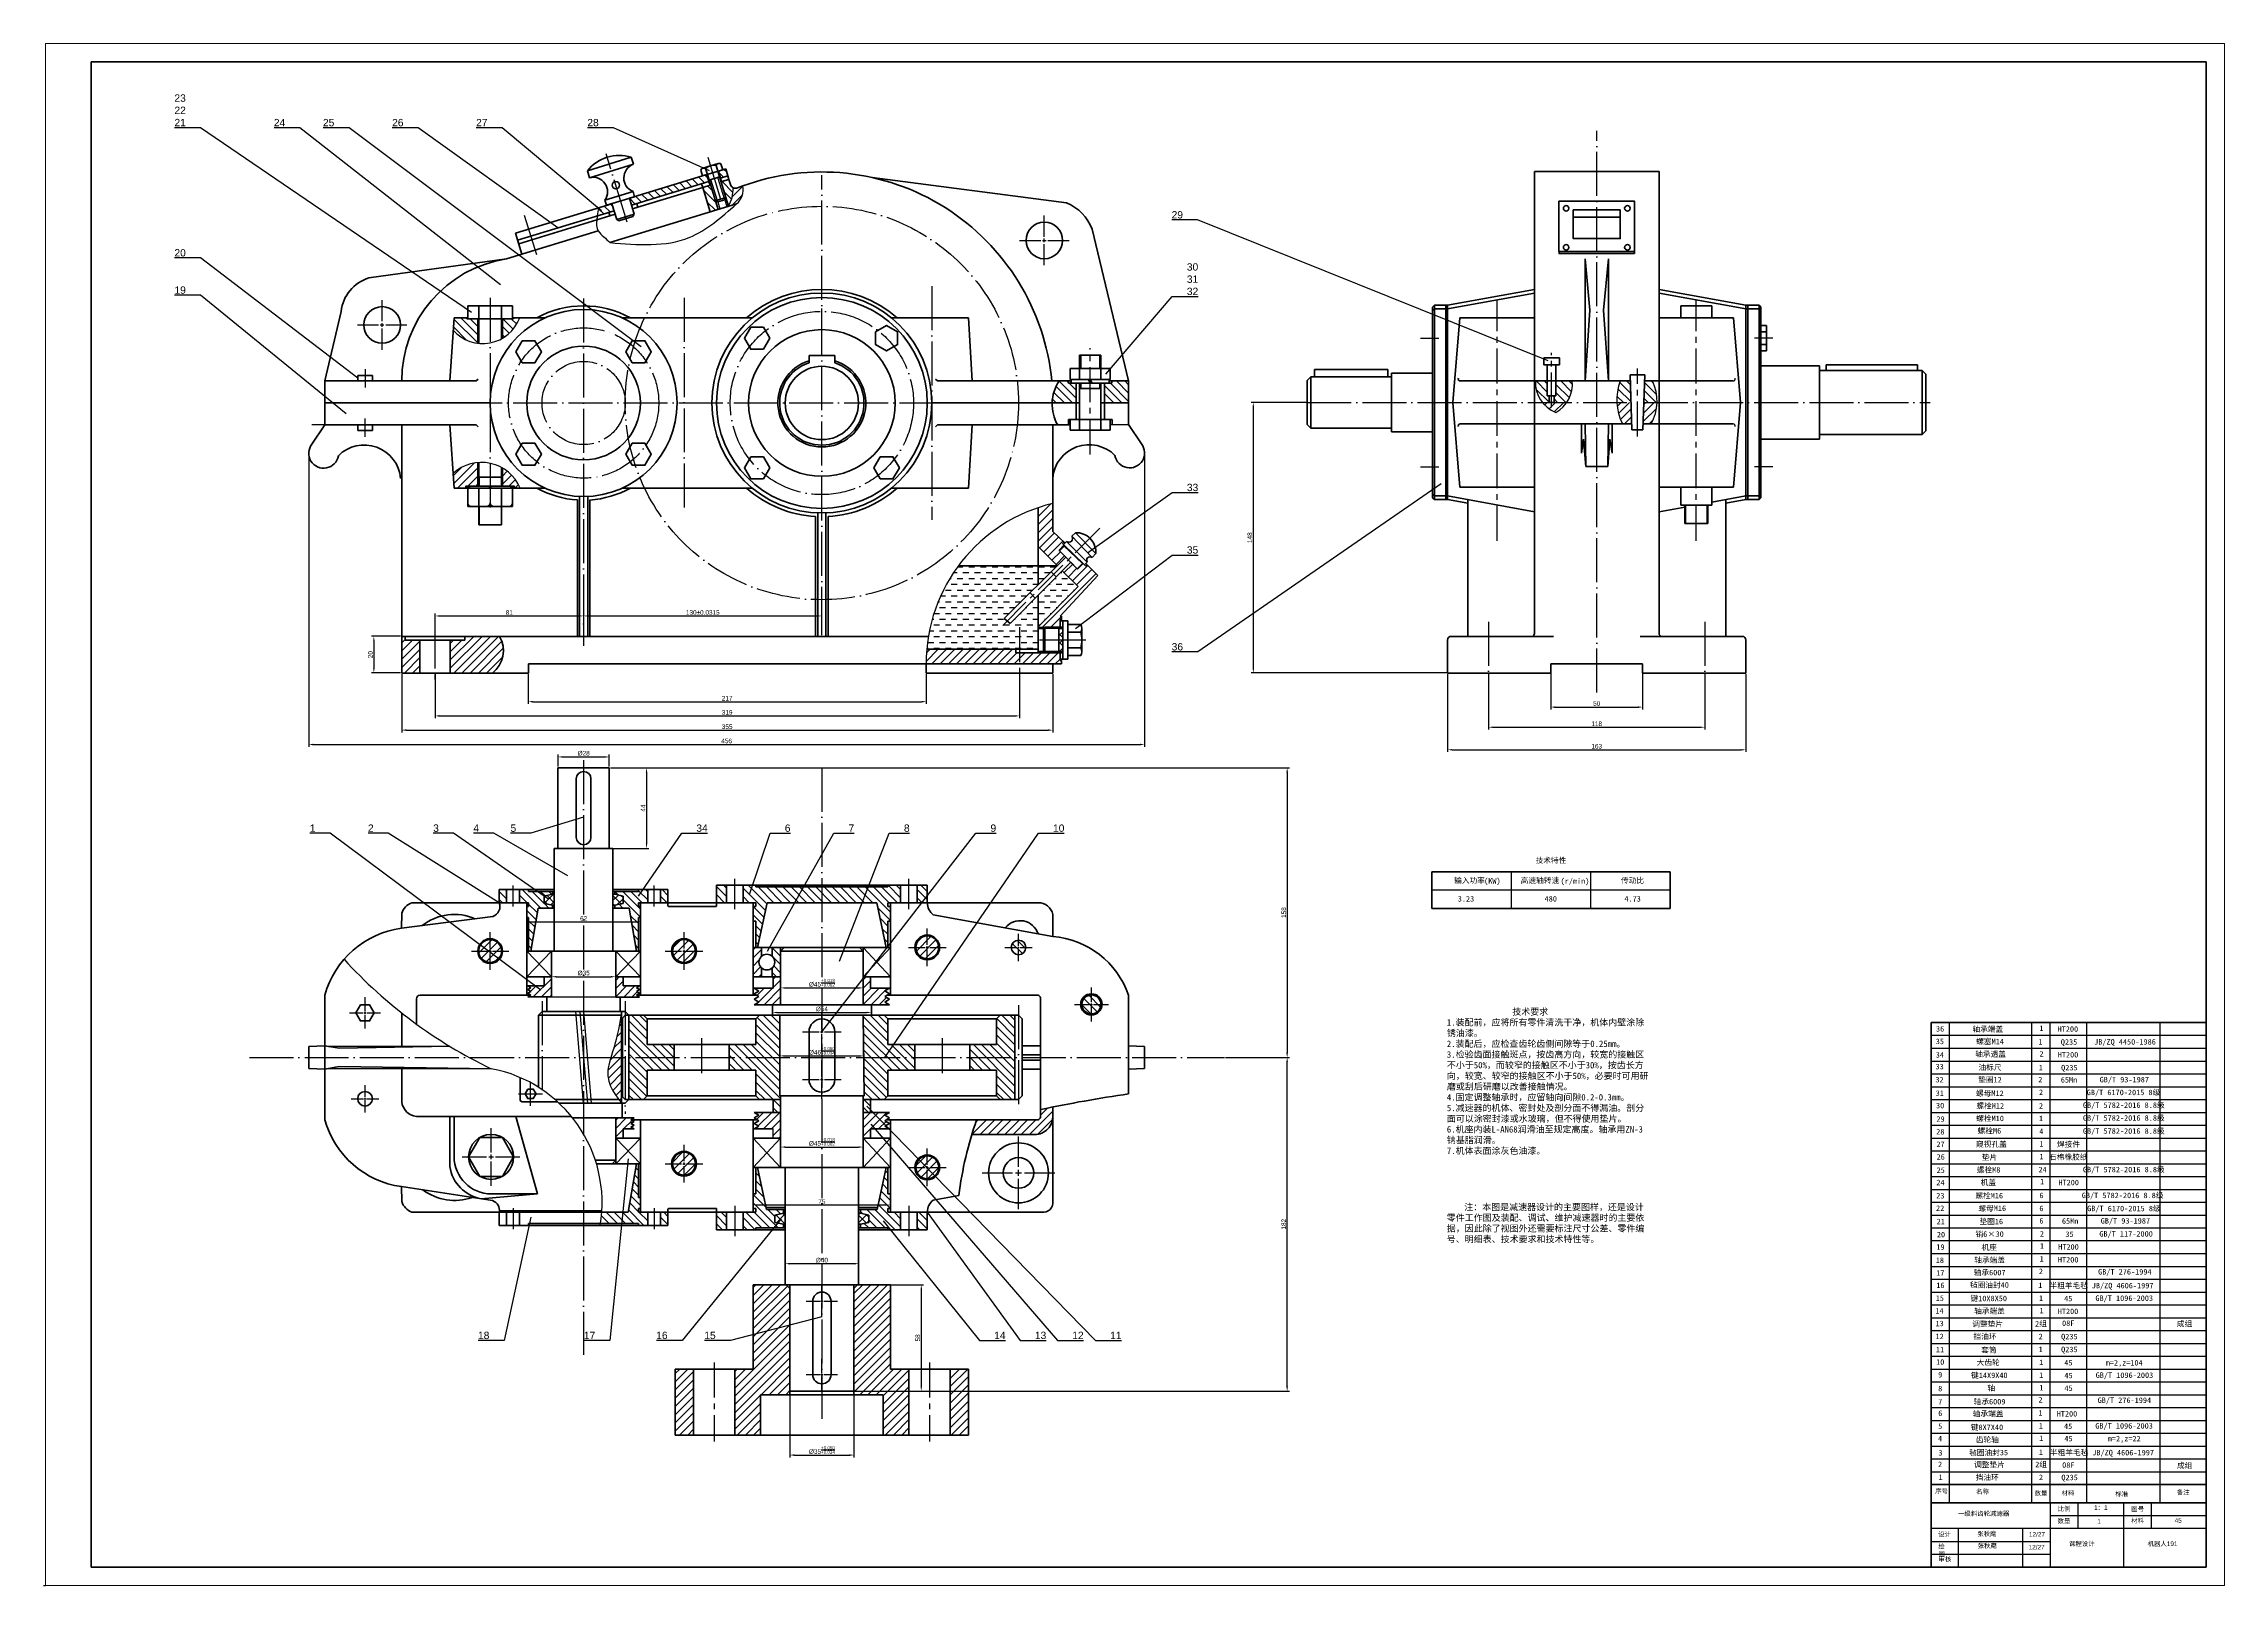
# Model space of a CAD drawing. Header units: millimetres. Extents: x 0 to 2913, y 0 to 841.
# Drawn here: x 0 to 1190, y 0 to 841 of the extents above; entities that cross this region are included whole.
import ezdxf
from ezdxf import colors
from ezdxf.entities.mleader import LeaderData, LeaderLine
from ezdxf.enums import TextEntityAlignment as Align
from ezdxf.math import Vec2, Vec3

# ---------------------------------------------------------------- set-up
doc = ezdxf.new("R2010")
doc.units = ezdxf.units.MM
for name, pattern in [('ACAD_ISO04W100', [30, 24, -3, 0, -3]), ('CENTER2', [28.575, 19.05, -3.175, 3.175, -3.175]), ('DASHED2', [9.525, 6.35, -3.175])]:
    doc.linetypes.add(name, pattern=pattern)
doc.layers.get('0').update_dxf_attribs({"linetype": 'ACAD_ISO04W100'})
doc.layers.add('1', color=1, linetype='Continuous')
doc.layers.add('2', color=255, linetype='Continuous')
doc.layers.add('文字', color=7, linetype='Continuous', lineweight=15)
doc.layers.add('粗实线', color=7, linetype='Continuous', lineweight=30)
doc.styles.add('Songti', font='')
doc.styles.get("Standard").update_dxf_attribs({"font": 'arial.ttf'})
doc.styles.get('Songti').set_extended_font_data('SimSun')
doc.dimstyles.new('ISO-25', dxfattribs={"dimtxt": 2.5, "dimasz": 2.5, "dimexe": 1.25, "dimexo": 0.625, "dimtad": 1, "dimtxsty": 'Standard', "dimcen": 2.5, "dimadec": 0, "dimazin": 0, "dimtfac": 1, "dimtmove": 0, "dimatfit": 3, "dimfxl": 1, "dimarcsym": 0})
pattern_1 = [(45, (-2254.677, -853.864), (-2.245064, 2.245064), [])]
pattern_2 = [(135, (-2254.677, -853.864), (-2.245064, -2.245064), [])]

# ---------------------------------------------------------------- blocks, each defined once
blk = doc.blocks.new('*U1')
at = {"color": 0, "linetype": 'CENTER2', "transparency": 16777216}
for p, q in [((-10.5, 0), (-1.4, 0)), ((0, 1.4), (0, 10.5)), ((1.4, 0), (10.5, 0)), ((0, -10.5), (0, -1.4))]:
    blk.add_line(p, q, dxfattribs=at)
at = {"color": 0, "linetype": 'Continuous', "transparency": 16777216}
for p, q in [((-0.7, 0), (0.7, 0)), ((0, -0.7), (0, 0.7))]:
    blk.add_line(p, q, dxfattribs=at)
blk = doc.blocks.new('*U2')
at = {"color": 0, "linetype": 'CENTER2', "transparency": 16777216}
for p, q in [((-8.5, 0), (-1, 0)), ((0, 1), (0, 8.5)), ((1, 0), (8.5, 0)), ((0, -8.5), (0, -1))]:
    blk.add_line(p, q, dxfattribs=at)
at = {"color": 0, "linetype": 'Continuous', "transparency": 16777216}
for p, q in [((-0.5, 0), (0.5, 0)), ((0, -0.5), (0, 0.5))]:
    blk.add_line(p, q, dxfattribs=at)
blk = doc.blocks.new('*U3')
at = {"color": 0, "linetype": 'CENTER2', "transparency": 16777216}
for p, q in [((-8.5, 0), (-1, 0)), ((0, 1), (0, 8.5)), ((1, 0), (8.5, 0)), ((0, -8.5), (0, -1))]:
    blk.add_line(p, q, dxfattribs=at)
at = {"color": 0, "linetype": 'Continuous', "transparency": 16777216}
for p, q in [((-0.5, 0), (0.5, 0)), ((0, -0.5), (0, 0.5))]:
    blk.add_line(p, q, dxfattribs=at)
blk = doc.blocks.new('*U4')
at = {"color": 0, "linetype": 'CENTER2', "transparency": 16777216}
blk.add_line((0, -8.3), (0, 8.3), dxfattribs=at)
blk = doc.blocks.new('*U5')
at = {"color": 0, "linetype": 'CENTER2', "transparency": 16777216}
blk.add_line((0, -8.3), (0, 8.3), dxfattribs=at)
blk = doc.blocks.new('*U6')
at = {"color": 0, "linetype": 'CENTER2', "transparency": 16777216}
blk.add_line((0, 8.3), (0, -8.3), dxfattribs=at)
blk = doc.blocks.new('*U7')
at = {"color": 0, "linetype": 'CENTER2', "transparency": 16777216}
blk.add_line((0, 8.3), (0, -8.3), dxfattribs=at)
blk = doc.blocks.new('*U8')
at = {"color": 0, "linetype": 'CENTER2', "transparency": 16777216}
blk.add_line((0, 21.5), (0, -21.5), dxfattribs=at)
blk = doc.blocks.new('*U9')
at = {"color": 0, "linetype": 'CENTER2', "transparency": 16777216}
blk.add_line((0, 21.5), (0, -21.5), dxfattribs=at)
blk = doc.blocks.new('*U10')
at = {"color": 0, "linetype": 'CENTER2', "transparency": 16777216}
for p, q in [((-10.5, 0), (-1.4, 0)), ((0, 1.4), (0, 10.5)), ((1.4, 0), (10.5, 0)), ((0, -10.5), (0, -1.4))]:
    blk.add_line(p, q, dxfattribs=at)
at = {"color": 0, "linetype": 'Continuous', "transparency": 16777216}
for p, q in [((-0.7, 0), (0.7, 0)), ((0, -0.7), (0, 0.7))]:
    blk.add_line(p, q, dxfattribs=at)
blk = doc.blocks.new('*U11')
at = {"color": 0, "linetype": 'CENTER2', "transparency": 16777216}
blk.add_line((0, 5), (0, -5), dxfattribs=at)
blk = doc.blocks.new('*U12')
at = {"color": 0, "linetype": 'CENTER2', "transparency": 16777216}
blk.add_line((0, -5), (0, 5), dxfattribs=at)
blk = doc.blocks.new('*U13')
at = {"color": 0, "linetype": 'CENTER2', "transparency": 16777216}
for p, q in [((0, 2), (0, 13.5)), ((-13.5, 0), (-2, 0)), ((2, 0), (13.5, 0)), ((0, -13.5), (0, -2))]:
    blk.add_line(p, q, dxfattribs=at)
at = {"color": 0, "linetype": 'Continuous', "transparency": 16777216}
for p, q in [((-1, 0), (1, 0)), ((0, -1), (0, 1))]:
    blk.add_line(p, q, dxfattribs=at)
blk = doc.blocks.new('*U14')
at = {"color": 0, "linetype": 'CENTER2', "transparency": 16777216}
blk.add_line((0, 12.5), (0, -12.5), dxfattribs=at)
blk = doc.blocks.new('*U15')
at = {"color": 0, "linetype": 'CENTER2', "transparency": 16777216}
blk.add_line((33.9, 34), (-19.1, -19.2), dxfattribs=at)
blk = doc.blocks.new('*U16')
at = {"color": 0, "linetype": 'CENTER2', "transparency": 16777216}
blk.add_line((0, -34), (0, 23.9), dxfattribs=at)
blk = doc.blocks.new('*U17')
at = {"color": 0, "linetype": 'CENTER2', "transparency": 16777216}
for p, q in [((0, 2), (0, 13.5)), ((-13.5, 0), (-2, 0)), ((2, 0), (13.5, 0)), ((0, -13.5), (0, -2))]:
    blk.add_line(p, q, dxfattribs=at)
at = {"color": 0, "linetype": 'Continuous', "transparency": 16777216}
for p, q in [((-1, 0), (1, 0)), ((0, -1), (0, 1))]:
    blk.add_line(p, q, dxfattribs=at)
blk = doc.blocks.new('*U18')
at = {"color": 0, "linetype": 'CENTER2', "transparency": 16777216}
for p, q in [((0, 2.451), (0, 15.755)), ((-15.755, 0), (-2.451, 0)), ((2.451, 0), (15.755, 0)), ((0, -15.755), (0, -2.451))]:
    blk.add_line(p, q, dxfattribs=at)
at = {"color": 0, "linetype": 'Continuous', "transparency": 16777216}
for p, q in [((-1.2255, 0), (1.2255, 0)), ((0, -1.2255), (0, 1.2255))]:
    blk.add_line(p, q, dxfattribs=at)
blk = doc.blocks.new('*U19')
at = {"color": 0, "linetype": 'CENTER2', "transparency": 16777216}
for p, q in [((-8.5, 0), (-1, 0)), ((0, 1), (0, 8.5)), ((1, 0), (8.5, 0)), ((0, -8.5), (0, -1))]:
    blk.add_line(p, q, dxfattribs=at)
at = {"color": 0, "linetype": 'Continuous', "transparency": 16777216}
for p, q in [((-0.5, 0), (0.5, 0)), ((0, -0.5), (0, 0.5))]:
    blk.add_line(p, q, dxfattribs=at)
blk = doc.blocks.new('*U20')
at = {"color": 0, "linetype": 'CENTER2', "transparency": 16777216}
for p, q in [((-7.5, 0), (-0.8, 0)), ((0, 0.8), (0, 7.5)), ((0.8, 0), (7.5, 0)), ((0, -7.5), (0, -0.8))]:
    blk.add_line(p, q, dxfattribs=at)
at = {"color": 0, "linetype": 'Continuous', "transparency": 16777216}
for p, q in [((-0.4, 0), (0.4, 0)), ((0, -0.4), (0, 0.4))]:
    blk.add_line(p, q, dxfattribs=at)
blk = doc.blocks.new('*U21')
at = {"color": 0, "linetype": 'CENTER2', "transparency": 16777216}
for p, q in [((-10.255, 0), (-1.351, 0)), ((0, 1.351), (0, 10.255)), ((1.351, 0), (10.255, 0)), ((0, -10.255), (0, -1.351))]:
    blk.add_line(p, q, dxfattribs=at)
at = {"color": 0, "linetype": 'Continuous', "transparency": 16777216}
for p, q in [((-0.6755, 0), (0.6755, 0)), ((0, -0.6755), (0, 0.6755))]:
    blk.add_line(p, q, dxfattribs=at)
blk = doc.blocks.new('*U22')
at = {"color": 0, "linetype": 'CENTER2', "transparency": 16777216}
for p, q in [((-10.255, 0), (-1.351, 0)), ((0, 1.351), (0, 10.255)), ((1.351, 0), (10.255, 0)), ((0, -10.255), (0, -1.351))]:
    blk.add_line(p, q, dxfattribs=at)
at = {"color": 0, "linetype": 'Continuous', "transparency": 16777216}
for p, q in [((-0.6755, 0), (0.6755, 0)), ((0, -0.6755), (0, 0.6755))]:
    blk.add_line(p, q, dxfattribs=at)
blk = doc.blocks.new('*U23')
at = {"color": 0, "linetype": 'CENTER2', "transparency": 16777216}
for p, q in [((-10.255, 0), (-1.351, 0)), ((0, 1.351), (0, 10.255)), ((1.351, 0), (10.255, 0)), ((0, -10.255), (0, -1.351))]:
    blk.add_line(p, q, dxfattribs=at)
at = {"color": 0, "linetype": 'Continuous', "transparency": 16777216}
for p, q in [((-0.6755, 0), (0.6755, 0)), ((0, -0.6755), (0, 0.6755))]:
    blk.add_line(p, q, dxfattribs=at)
blk = doc.blocks.new('*U24')
at = {"color": 0, "linetype": 'CENTER2', "transparency": 16777216}
for p, q in [((-10.255, 0), (-1.351, 0)), ((0, 1.351), (0, 10.255)), ((1.351, 0), (10.255, 0)), ((0, -10.255), (0, -1.351))]:
    blk.add_line(p, q, dxfattribs=at)
at = {"color": 0, "linetype": 'Continuous', "transparency": 16777216}
for p, q in [((-0.6755, 0), (0.6755, 0)), ((0, -0.6755), (0, 0.6755))]:
    blk.add_line(p, q, dxfattribs=at)
blk = doc.blocks.new('*U25')
at = {"color": 0, "linetype": 'CENTER2', "transparency": 16777216}
for p, q in [((-7.5, 0), (-0.8, 0)), ((0, 0.8), (0, 7.5)), ((0.8, 0), (7.5, 0)), ((0, -7.5), (0, -0.8))]:
    blk.add_line(p, q, dxfattribs=at)
at = {"color": 0, "linetype": 'Continuous', "transparency": 16777216}
for p, q in [((-0.4, 0), (0.4, 0)), ((0, -0.4), (0, 0.4))]:
    blk.add_line(p, q, dxfattribs=at)
blk = doc.blocks.new('*U26')
at = {"color": 0, "linetype": 'CENTER2', "transparency": 16777216}
for p, q in [((-9.3, 0), (-1.16, 0)), ((0, 1.16), (0, 9.3)), ((1.16, 0), (9.3, 0)), ((0, -9.3), (0, -1.16))]:
    blk.add_line(p, q, dxfattribs=at)
at = {"color": 0, "linetype": 'Continuous', "transparency": 16777216}
for p, q in [((-0.58, 0), (0.58, 0)), ((0, -0.58), (0, 0.58))]:
    blk.add_line(p, q, dxfattribs=at)
blk = doc.blocks.new('*U27')
at = {"color": 0, "linetype": 'CENTER2', "transparency": 16777216}
for p, q in [((-10.255, 0), (-1.351, 0)), ((0, 1.351), (0, 10.255)), ((1.351, 0), (10.255, 0)), ((0, -10.255), (0, -1.351))]:
    blk.add_line(p, q, dxfattribs=at)
at = {"color": 0, "linetype": 'Continuous', "transparency": 16777216}
for p, q in [((-0.6755, 0), (0.6755, 0)), ((0, -0.6755), (0, 0.6755))]:
    blk.add_line(p, q, dxfattribs=at)
blk = doc.blocks.new('*U28')
at = {"color": 0, "linetype": 'CENTER2', "transparency": 16777216}
for p, q in [((0, 3.268), (0, 19.84)), ((-19.84, 0), (-3.268, 0)), ((3.268, 0), (19.84, 0)), ((0, -19.84), (0, -3.268))]:
    blk.add_line(p, q, dxfattribs=at)
at = {"color": 0, "linetype": 'Continuous', "transparency": 16777216}
for p, q in [((-1.634, 0), (1.634, 0)), ((0, -1.634), (0, 1.634))]:
    blk.add_line(p, q, dxfattribs=at)
blk = doc.blocks.new('*U29')
at = {"color": 0, "linetype": 'CENTER2', "transparency": 16777216}
blk.add_line((0, 10.5), (0, -10.5), dxfattribs=at)
blk = doc.blocks.new('*U30')
at = {"color": 0, "linetype": 'CENTER2', "transparency": 16777216}
blk.add_line((0, 10.5), (0, -10.5), dxfattribs=at)
blk = doc.blocks.new('*U31')
at = {"color": 0, "linetype": 'CENTER2', "transparency": 16777216}
for p, q in [((-6.5, 0), (-0.6, 0)), ((0, 0.6), (0, 6.5)), ((0.6, 0), (6.5, 0)), ((0, -6.5), (0, -0.6))]:
    blk.add_line(p, q, dxfattribs=at)
at = {"color": 0, "linetype": 'Continuous', "transparency": 16777216}
for p, q in [((-0.3, 0), (0.3, 0)), ((0, -0.3), (0, 0.3))]:
    blk.add_line(p, q, dxfattribs=at)
blk = doc.blocks.new('*U33')
at = {"color": 0, "linetype": 'CENTER2', "transparency": 16777216}
blk.add_line((5, 0), (-5, 0), dxfattribs=at)
blk = doc.blocks.new('*U34')
at = {"color": 0, "linetype": 'CENTER2', "transparency": 16777216}
blk.add_line((-5, 0), (5, 0), dxfattribs=at)
blk = doc.blocks.new('*U35')
at = {"color": 0, "linetype": 'CENTER2', "transparency": 16777216}
blk.add_line((5, 0), (-5, 0), dxfattribs=at)
blk = doc.blocks.new('*U36')
at = {"color": 0, "linetype": 'CENTER2', "transparency": 16777216}
blk.add_line((-5, 0), (5, 0), dxfattribs=at)
blk = doc.blocks.new('*U37')
at = {"color": 0, "linetype": 'CENTER2', "transparency": 16777216}
blk.add_line((0, -124.8), (0, 6.8), dxfattribs=at)
blk = doc.blocks.new('*U38')
at = {"color": 0, "linetype": 'CENTER2', "transparency": 16777216}
blk.add_line((0, -124.8), (0, 6.8), dxfattribs=at)
blk = doc.blocks.new('*U39')
at = {"color": 0, "linetype": 'CENTER2', "transparency": 16777216}
blk.add_line((0, -14.8), (0, 15), dxfattribs=at)
blk = doc.blocks.new('*U40')
at = {"color": 0, "linetype": 'CENTER2', "transparency": 16777216}
blk.add_line((0, -18.5), (0, 18.5), dxfattribs=at)
blk = doc.blocks.new('_None')
blk = doc.blocks.new('*D43')
at = {"color": 0, "linetype": 'ByBlock', "lineweight": -2, "transparency": 16777216}
for p, q in [((309.3, 446), (330.3, 446)), ((329, 443.5), (329, 404.5)), ((309.3, 402), (330.3, 402))]:
    blk.add_line(p, q, dxfattribs=at)
at = {"color": 0, "linetype": 'ByBlock', "lineweight": -3, "transparency": 16777216}
for points in [[(328.6, 443.5), (329.4, 443.5), (329, 446)], [(328.6, 404.5), (329.4, 404.5), (329, 402)]]:
    blk.add_solid(points, dxfattribs=at)
at = {"layer": 'Defpoints', "color": 0, "linetype": 'ByBlock', "lineweight": -3, "transparency": 16777216}
for p in [(308.7, 446), (308.7, 402), (329, 402)]:
    blk.add_point(p, dxfattribs=at)
at = {"color": 0, "linetype": 'ByBlock', "lineweight": -3, "transparency": 16777216, "insert": (327.1, 424), "char_height": 2.5, "attachment_point": 5, "rotation": 90}
blk.add_mtext('44', dxfattribs=at)
blk = doc.blocks.new('_DotSmall')
at = {"color": 0, "linetype": 'ByBlock', "lineweight": -3, "const_width": 0.5}
blk.add_lwpolyline([(-0.0625, 0, 1), (0.0625, 0, 1)], format="xyb", close=True, dxfattribs=at)
blk = doc.blocks.new('*D44')
at = {"color": 0, "linetype": 'ByBlock', "lineweight": -2, "transparency": 16777216}
for p, q in [((442.8, 164), (480.1, 164)), ((478.9, 161.5), (478.9, 108.5)), ((442.8, 106), (480.1, 106))]:
    blk.add_line(p, q, dxfattribs=at)
at = {"color": 0, "linetype": 'ByBlock', "lineweight": -3, "transparency": 16777216}
for points in [[(478.5, 161.5), (479.3, 161.5), (478.9, 164)], [(478.5, 108.5), (479.3, 108.5), (478.9, 106)]]:
    blk.add_solid(points, dxfattribs=at)
at = {"layer": 'Defpoints', "color": 0, "linetype": 'ByBlock', "lineweight": -3, "transparency": 16777216}
for p in [(442.2, 164), (442.2, 106), (478.9, 106)]:
    blk.add_point(p, dxfattribs=at)
at = {"color": 0, "linetype": 'ByBlock', "lineweight": -3, "transparency": 16777216, "insert": (477, 135), "char_height": 2.5, "attachment_point": 5, "rotation": 90}
blk.add_mtext('58', dxfattribs=at)
blk = doc.blocks.new('*D45')
at = {"color": 0, "linetype": 'ByBlock', "lineweight": -2, "transparency": 16777216}
for p, q in [((645, 288), (679.8, 288)), ((678.6, 108.5), (678.6, 285.5)), ((442.8, 106), (679.8, 106))]:
    blk.add_line(p, q, dxfattribs=at)
at = {"color": 0, "linetype": 'ByBlock', "lineweight": -3, "transparency": 16777216}
for points in [[(678.1, 285.5), (679, 285.5), (678.6, 288)], [(678.1, 108.5), (679, 108.5), (678.6, 106)]]:
    blk.add_solid(points, dxfattribs=at)
at = {"layer": 'Defpoints', "color": 0, "linetype": 'ByBlock', "lineweight": -3, "transparency": 16777216}
for p in [(644.3, 288), (678.6, 288), (442.2, 106)]:
    blk.add_point(p, dxfattribs=at)
at = {"color": 0, "linetype": 'ByBlock', "lineweight": -3, "transparency": 16777216, "insert": (676.7, 197), "char_height": 2.5, "attachment_point": 5, "rotation": 90}
blk.add_mtext('182', dxfattribs=at)
blk = doc.blocks.new('*D46')
at = {"color": 0, "linetype": 'ByBlock', "lineweight": -2, "transparency": 16777216}
for p, q in [((309.3, 446), (679.8, 446)), ((678.6, 443.5), (678.6, 290.5)), ((645, 288), (679.8, 288))]:
    blk.add_line(p, q, dxfattribs=at)
at = {"color": 0, "linetype": 'ByBlock', "lineweight": -3, "transparency": 16777216}
for points in [[(678.1, 443.5), (679, 443.5), (678.6, 446)], [(678.1, 290.5), (679, 290.5), (678.6, 288)]]:
    blk.add_solid(points, dxfattribs=at)
at = {"layer": 'Defpoints', "color": 0, "linetype": 'ByBlock', "lineweight": -3, "transparency": 16777216}
for p in [(308.7, 446), (644.3, 288), (678.6, 288)]:
    blk.add_point(p, dxfattribs=at)
at = {"color": 0, "linetype": 'ByBlock', "lineweight": -3, "transparency": 16777216, "insert": (676.7, 367), "char_height": 2.5, "attachment_point": 5, "rotation": 90}
blk.add_mtext('158', dxfattribs=at)
blk = doc.blocks.new('*D47')
at = {"color": 0, "linetype": 'ByBlock', "lineweight": -2, "transparency": 16777216}
for p, q in [((144.7, 617.2), (144.7, 457.4)), ((600.8, 617.2), (600.8, 457.4)), ((147.2, 458.7), (598.3, 458.7))]:
    blk.add_line(p, q, dxfattribs=at)
at = {"color": 0, "linetype": 'ByBlock', "lineweight": -3, "transparency": 16777216}
for points in [[(147.2, 459.1), (147.2, 458.2), (144.7, 458.7)], [(598.3, 459.1), (598.3, 458.2), (600.8, 458.7)]]:
    blk.add_solid(points, dxfattribs=at)
at = {"layer": 'Defpoints', "color": 0, "linetype": 'ByBlock', "lineweight": -3, "transparency": 16777216}
for p in [(144.7, 617.8), (600.8, 617.8), (600.8, 458.7)]:
    blk.add_point(p, dxfattribs=at)
at = {"color": 0, "linetype": 'ByBlock', "lineweight": -3, "transparency": 16777216, "insert": (372.7, 460.6), "char_height": 2.5, "attachment_point": 5}
blk.add_mtext('456', dxfattribs=at)
blk = doc.blocks.new('*D48')
at = {"color": 0, "linetype": 'ByBlock', "lineweight": -2, "transparency": 16777216}
for p, q in [((195.4, 497.1), (195.4, 465.3)), ((550.7, 497.1), (550.7, 465.3)), ((197.9, 466.5), (548.2, 466.5))]:
    blk.add_line(p, q, dxfattribs=at)
at = {"color": 0, "linetype": 'ByBlock', "lineweight": -3, "transparency": 16777216}
for points in [[(197.9, 467), (197.9, 466.1), (195.4, 466.5)], [(548.2, 467), (548.2, 466.1), (550.7, 466.5)]]:
    blk.add_solid(points, dxfattribs=at)
at = {"layer": 'Defpoints', "color": 0, "linetype": 'ByBlock', "lineweight": -3, "transparency": 16777216}
for p in [(195.4, 497.7), (550.7, 497.7), (550.7, 466.5)]:
    blk.add_point(p, dxfattribs=at)
at = {"color": 0, "linetype": 'ByBlock', "lineweight": -3, "transparency": 16777216, "insert": (373, 468.4), "char_height": 2.5, "attachment_point": 5}
blk.add_mtext('355', dxfattribs=at)
blk = doc.blocks.new('*U49')
at = {"color": 0, "linetype": 'CENTER2', "transparency": 16777216}
blk.add_line((0, 12.5), (0, -18.2), dxfattribs=at)
blk = doc.blocks.new('*D50')
at = {"color": 0, "linetype": 'ByBlock', "lineweight": -2, "transparency": 16777216}
for p, q in [((213.6, 497.1), (213.6, 473)), ((532.5, 497.1), (532.5, 473)), ((216.1, 474.3), (530, 474.3))]:
    blk.add_line(p, q, dxfattribs=at)
at = {"color": 0, "linetype": 'ByBlock', "lineweight": -3, "transparency": 16777216}
for points in [[(216.1, 474.7), (216.1, 473.8), (213.6, 474.3)], [(530, 474.7), (530, 473.8), (532.5, 474.3)]]:
    blk.add_solid(points, dxfattribs=at)
at = {"layer": 'Defpoints', "color": 0, "linetype": 'ByBlock', "lineweight": -3, "transparency": 16777216}
for p in [(213.6, 497.7), (532.5, 497.7), (532.5, 474.3)]:
    blk.add_point(p, dxfattribs=at)
at = {"color": 0, "linetype": 'ByBlock', "lineweight": -3, "transparency": 16777216, "insert": (373, 476.2), "char_height": 2.5, "attachment_point": 5}
blk.add_mtext('319', dxfattribs=at)
blk = doc.blocks.new('*D51')
at = {"color": 0, "linetype": 'ByBlock', "lineweight": -2, "transparency": 16777216}
for p, q in [((264.5, 497.1), (264.5, 480.8)), ((481.6, 497.1), (481.6, 480.8)), ((267, 482), (479.1, 482))]:
    blk.add_line(p, q, dxfattribs=at)
at = {"color": 0, "linetype": 'ByBlock', "lineweight": -3, "transparency": 16777216}
for points in [[(267, 482.5), (267, 481.6), (264.5, 482)], [(479.1, 482.5), (479.1, 481.6), (481.6, 482)]]:
    blk.add_solid(points, dxfattribs=at)
at = {"layer": 'Defpoints', "color": 0, "linetype": 'ByBlock', "lineweight": -3, "transparency": 16777216}
for p in [(264.5, 497.7), (481.6, 497.7), (481.6, 482)]:
    blk.add_point(p, dxfattribs=at)
at = {"color": 0, "linetype": 'ByBlock', "lineweight": -3, "transparency": 16777216, "insert": (373, 483.9), "char_height": 2.5, "attachment_point": 5}
blk.add_mtext('217', dxfattribs=at)
blk = doc.blocks.new('*D52')
at = {"color": 0, "linetype": 'ByBlock', "lineweight": -2, "transparency": 16777216}
for p, q in [((213.6, 518.3), (213.6, 530.1)), ((216.1, 528.8), (292.2, 528.8)), ((294.7, 518.3), (294.7, 530.1))]:
    blk.add_line(p, q, dxfattribs=at)
at = {"color": 0, "linetype": 'ByBlock', "lineweight": -3, "transparency": 16777216}
for points in [[(216.1, 529.2), (216.1, 528.4), (213.6, 528.8)], [(292.2, 529.2), (292.2, 528.4), (294.7, 528.8)]]:
    blk.add_solid(points, dxfattribs=at)
at = {"layer": 'Defpoints', "color": 0, "linetype": 'ByBlock', "lineweight": -3, "transparency": 16777216}
for p in [(294.7, 528.8), (213.6, 517.7), (294.7, 517.7)]:
    blk.add_point(p, dxfattribs=at)
at = {"color": 0, "linetype": 'ByBlock', "lineweight": -3, "transparency": 16777216, "insert": (254.1, 530.7), "char_height": 2.5, "attachment_point": 5}
blk.add_mtext('81', dxfattribs=at)
blk = doc.blocks.new('*D53')
at = {"color": 0, "linetype": 'ByBlock', "lineweight": -2, "transparency": 16777216}
for p, q in [((294.7, 518.3), (294.7, 530.1)), ((297.2, 528.8), (422.2, 528.8)), ((424.7, 518.3), (424.7, 530.1))]:
    blk.add_line(p, q, dxfattribs=at)
at = {"color": 0, "linetype": 'ByBlock', "lineweight": -3, "transparency": 16777216}
for points in [[(297.2, 529.2), (297.2, 528.4), (294.7, 528.8)], [(422.2, 529.2), (422.2, 528.4), (424.7, 528.8)]]:
    blk.add_solid(points, dxfattribs=at)
at = {"layer": 'Defpoints', "color": 0, "linetype": 'ByBlock', "lineweight": -3, "transparency": 16777216}
for p in [(424.7, 528.8), (294.7, 517.7), (424.7, 517.7)]:
    blk.add_point(p, dxfattribs=at)
at = {"color": 0, "linetype": 'ByBlock', "lineweight": -3, "transparency": 16777216, "insert": (359.7, 530.7), "char_height": 2.5, "attachment_point": 5}
blk.add_mtext('130%%P0.0315', dxfattribs=at)
blk = doc.blocks.new('*D54')
at = {"color": 0, "linetype": 'ByBlock', "lineweight": -2, "transparency": 16777216}
for p, q in [((194.8, 517.7), (179, 517.7)), ((180.2, 515.2), (180.2, 500.2)), ((194.8, 497.7), (179, 497.7))]:
    blk.add_line(p, q, dxfattribs=at)
at = {"color": 0, "linetype": 'ByBlock', "lineweight": -3, "transparency": 16777216}
for points in [[(179.8, 515.2), (180.6, 515.2), (180.2, 517.7)], [(179.8, 500.2), (180.6, 500.2), (180.2, 497.7)]]:
    blk.add_solid(points, dxfattribs=at)
at = {"layer": 'Defpoints', "color": 0, "linetype": 'ByBlock', "lineweight": -3, "transparency": 16777216}
for p in [(195.4, 517.7), (180.2, 497.7), (195.4, 497.7)]:
    blk.add_point(p, dxfattribs=at)
at = {"color": 0, "linetype": 'ByBlock', "lineweight": -3, "transparency": 16777216, "insert": (178.3, 507.7), "char_height": 2.5, "attachment_point": 5, "rotation": 90}
blk.add_mtext('20', dxfattribs=at)
blk = doc.blocks.new('*D55')
at = {"color": 0, "linetype": 'ByBlock', "lineweight": -2, "transparency": 16777216}
for p, q in [((688.9, 645.3), (658.9, 645.3)), ((660.1, 642.8), (660.1, 500.2)), ((765.5, 497.7), (658.9, 497.7))]:
    blk.add_line(p, q, dxfattribs=at)
at = {"color": 0, "linetype": 'ByBlock', "lineweight": -3, "transparency": 16777216}
for points in [[(659.7, 642.8), (660.5, 642.8), (660.1, 645.3)], [(659.7, 500.2), (660.5, 500.2), (660.1, 497.7)]]:
    blk.add_solid(points, dxfattribs=at)
at = {"layer": 'Defpoints', "color": 0, "linetype": 'ByBlock', "lineweight": -3, "transparency": 16777216}
for p in [(689.5, 645.3), (660.1, 497.7), (766.1, 497.7)]:
    blk.add_point(p, dxfattribs=at)
at = {"color": 0, "linetype": 'ByBlock', "lineweight": -3, "transparency": 16777216, "insert": (658.2, 571.5), "char_height": 2.5, "attachment_point": 5, "rotation": 90}
blk.add_mtext('148', dxfattribs=at)
blk = doc.blocks.new('*D56')
at = {"color": 0, "linetype": 'ByBlock', "lineweight": -2, "transparency": 16777216}
for p, q in [((822.5, 502.1), (822.5, 477.8)), ((872.5, 502.1), (872.5, 477.8)), ((825, 479.1), (870, 479.1))]:
    blk.add_line(p, q, dxfattribs=at)
at = {"color": 0, "linetype": 'ByBlock', "lineweight": 40, "transparency": 16777216}
for points in [[(825, 479.5), (825, 478.6), (822.5, 479.1)], [(870, 479.5), (870, 478.6), (872.5, 479.1)]]:
    blk.add_solid(points, dxfattribs=at)
at = {"layer": 'Defpoints', "color": 0, "linetype": 'ByBlock', "lineweight": 40, "transparency": 16777216}
for p in [(822.5, 502.7), (872.5, 502.7), (872.5, 479.1)]:
    blk.add_point(p, dxfattribs=at)
at = {"color": 0, "linetype": 'ByBlock', "transparency": 16777216, "insert": (847.5, 481), "char_height": 2.5, "attachment_point": 5}
blk.add_mtext('50', dxfattribs=at)
blk = doc.blocks.new('*D57')
at = {"color": 0, "linetype": 'ByBlock', "lineweight": -2, "transparency": 16777216}
for p, q in [((788.5, 497.1), (788.5, 466.9)), ((906.5, 497.1), (906.5, 466.9)), ((791, 468.1), (904, 468.1))]:
    blk.add_line(p, q, dxfattribs=at)
at = {"color": 0, "linetype": 'ByBlock', "lineweight": -3, "transparency": 16777216}
for points in [[(791, 468.5), (791, 467.7), (788.5, 468.1)], [(904, 468.5), (904, 467.7), (906.5, 468.1)]]:
    blk.add_solid(points, dxfattribs=at)
at = {"layer": 'Defpoints', "color": 0, "linetype": 'ByBlock', "lineweight": -3, "transparency": 16777216}
for p in [(788.5, 497.7), (906.5, 497.7), (906.5, 468.1)]:
    blk.add_point(p, dxfattribs=at)
at = {"color": 0, "linetype": 'ByBlock', "lineweight": -3, "transparency": 16777216, "insert": (847.5, 470), "char_height": 2.5, "attachment_point": 5}
blk.add_mtext('118', dxfattribs=at)
blk = doc.blocks.new('*D58')
at = {"color": 0, "linetype": 'ByBlock', "lineweight": -2, "transparency": 16777216}
for p, q in [((766.1, 497.1), (766.1, 454.6)), ((928.9, 497.1), (928.9, 454.6)), ((768.6, 455.8), (926.4, 455.8))]:
    blk.add_line(p, q, dxfattribs=at)
at = {"color": 0, "linetype": 'ByBlock', "lineweight": -3, "transparency": 16777216}
for points in [[(768.6, 456.2), (768.6, 455.4), (766.1, 455.8)], [(926.4, 456.2), (926.4, 455.4), (928.9, 455.8)]]:
    blk.add_solid(points, dxfattribs=at)
at = {"layer": 'Defpoints', "color": 0, "linetype": 'ByBlock', "lineweight": -3, "transparency": 16777216}
for p in [(766.1, 497.7), (928.9, 497.7), (928.9, 455.8)]:
    blk.add_point(p, dxfattribs=at)
at = {"color": 0, "linetype": 'ByBlock', "lineweight": -3, "transparency": 16777216, "insert": (847.5, 457.7), "char_height": 2.5, "attachment_point": 5}
blk.add_mtext('163', dxfattribs=at)
blk = doc.blocks.new('*D105')
at = {"color": 0, "linetype": 'ByBlock', "lineweight": -2, "transparency": 16777216}
for p, q in [((402.2, 236.6), (402.2, 240.4)), ((404.7, 239.1), (444.7, 239.1)), ((447.2, 236.6), (447.2, 240.4))]:
    blk.add_line(p, q, dxfattribs=at)
at = {"color": 0, "linetype": 'ByBlock', "lineweight": 40, "transparency": 16777216}
for points in [[(404.7, 239.5), (404.7, 238.7), (402.2, 239.1)], [(444.7, 239.5), (444.7, 238.7), (447.2, 239.1)]]:
    blk.add_solid(points, dxfattribs=at)
at = {"layer": 'Defpoints', "color": 0, "linetype": 'ByBlock', "lineweight": 40, "transparency": 16777216}
for p in [(447.2, 239.1), (402.2, 236), (447.2, 236)]:
    blk.add_point(p, dxfattribs=at)
at = {"color": 0, "linetype": 'ByBlock', "lineweight": -3, "transparency": 16777216, "insert": (424.7, 241.9), "char_height": 2.5, "width": 3.701, "attachment_point": 5}
blk.add_mtext('%%C45{\\H0.7x;\\S+0.018/+0.002;}', dxfattribs=at)
blk = doc.blocks.new('*D106')
at = {"color": 0, "linetype": 'ByBlock', "lineweight": -2, "transparency": 16777216}
for p, q in [((387.2, 213), (387.2, 206.3)), ((389.7, 207.5), (459.7, 207.5)), ((462.2, 213), (462.2, 206.3))]:
    blk.add_line(p, q, dxfattribs=at)
at = {"color": 0, "linetype": 'ByBlock', "lineweight": 40, "transparency": 16777216}
for points in [[(389.7, 207.9), (389.7, 207.1), (387.2, 207.5)], [(459.7, 207.9), (459.7, 207.1), (462.2, 207.5)]]:
    blk.add_solid(points, dxfattribs=at)
at = {"layer": 'Defpoints', "color": 0, "linetype": 'ByBlock', "lineweight": 40, "transparency": 16777216}
for p in [(387.2, 213.6), (462.2, 213.6), (462.2, 207.5)]:
    blk.add_point(p, dxfattribs=at)
at = {"color": 0, "linetype": 'ByBlock', "lineweight": -3, "transparency": 16777216, "insert": (424.7, 209.4), "char_height": 2.5, "attachment_point": 5}
blk.add_mtext('75', dxfattribs=at)
blk = doc.blocks.new('*D107')
at = {"color": 0, "linetype": 'ByBlock', "lineweight": -2, "transparency": 16777216}
for p, q in [((407.2, 103.4), (407.2, 69.8)), ((442.2, 103.4), (442.2, 69.8)), ((409.7, 71.1), (439.7, 71.1))]:
    blk.add_line(p, q, dxfattribs=at)
at = {"color": 0, "linetype": 'ByBlock', "lineweight": 40, "transparency": 16777216}
for points in [[(409.7, 71.5), (409.7, 70.6), (407.2, 71.1)], [(439.7, 71.5), (439.7, 70.6), (442.2, 71.1)]]:
    blk.add_solid(points, dxfattribs=at)
at = {"layer": 'Defpoints', "color": 0, "linetype": 'ByBlock', "lineweight": 40, "transparency": 16777216}
for p in [(407.2, 104), (442.2, 104), (442.2, 71.1)]:
    blk.add_point(p, dxfattribs=at)
at = {"color": 0, "linetype": 'ByBlock', "lineweight": -3, "transparency": 16777216, "insert": (424.7, 73.8), "char_height": 2.5, "attachment_point": 5}
blk.add_mtext('%%C35{\\H0.7x;\\S+0.050/+0.034;}', dxfattribs=at)
blk = doc.blocks.new('*D108')
at = {"color": 0, "lineweight": -2, "transparency": 16777216}
for p, q in [((280.7, 446.6), (280.7, 453.2)), ((308.7, 446.6), (308.7, 453.2)), ((283.2, 451.9), (306.2, 451.9))]:
    blk.add_line(p, q, dxfattribs=at)
at = {"color": 0, "lineweight": -3, "transparency": 16777216}
for points in [[(283.2, 452.3), (283.2, 451.5), (280.7, 451.9)], [(306.2, 452.3), (306.2, 451.5), (308.7, 451.9)]]:
    blk.add_solid(points, dxfattribs=at)
at = {"layer": 'Defpoints', "color": 0, "lineweight": -3, "transparency": 16777216}
for p in [(280.7, 446), (308.7, 451.9), (308.7, 446)]:
    blk.add_point(p, dxfattribs=at)
at = {"color": 0, "lineweight": -3, "transparency": 16777216, "insert": (294.7, 453.9), "char_height": 2.5, "attachment_point": 5}
blk.add_mtext('%%C28', dxfattribs=at)
blk = doc.blocks.new('*D109')
at = {"color": 0, "linetype": 'ByBlock', "lineweight": -2, "transparency": 16777216}
for p, q in [((402.2, 317.3), (402.2, 327.1)), ((404.7, 325.9), (444.7, 325.9)), ((447.2, 317.3), (447.2, 327.1))]:
    blk.add_line(p, q, dxfattribs=at)
at = {"color": 0, "linetype": 'ByBlock', "lineweight": -3, "transparency": 16777216}
for points in [[(404.7, 326.3), (404.7, 325.5), (402.2, 325.9)], [(444.7, 326.3), (444.7, 325.5), (447.2, 325.9)]]:
    blk.add_solid(points, dxfattribs=at)
at = {"layer": 'Defpoints', "color": 0, "linetype": 'ByBlock', "lineweight": -3, "transparency": 16777216}
for p in [(447.2, 325.9), (402.2, 316.7), (447.2, 316.7)]:
    blk.add_point(p, dxfattribs=at)
at = {"color": 0, "linetype": 'ByBlock', "lineweight": -3, "transparency": 16777216, "insert": (424.7, 328.7), "char_height": 2.5, "attachment_point": 5}
blk.add_mtext('%%C45{\\H0.7x;\\S+0.018/+0.002;}', dxfattribs=at)
blk = doc.blocks.new('*D110')
at = {"color": 0, "linetype": 'ByBlock', "lineweight": -2, "transparency": 16777216}
for p, q in [((401.7, 267.6), (401.7, 290.1)), ((404.2, 288.8), (445.2, 288.8)), ((447.7, 267.6), (447.7, 290.1))]:
    blk.add_line(p, q, dxfattribs=at)
at = {"color": 0, "linetype": 'ByBlock', "lineweight": -3, "transparency": 16777216}
for points in [[(404.2, 289.2), (404.2, 288.4), (401.7, 288.8)], [(445.2, 289.2), (445.2, 288.4), (447.7, 288.8)]]:
    blk.add_solid(points, dxfattribs=at)
at = {"layer": 'Defpoints', "color": 0, "linetype": 'ByBlock', "lineweight": -3, "transparency": 16777216}
for p in [(447.7, 288.8), (401.7, 267), (447.7, 267)]:
    blk.add_point(p, dxfattribs=at)
at = {"color": 0, "linetype": 'ByBlock', "lineweight": -3, "transparency": 16777216, "insert": (424.7, 291.6), "char_height": 2.5, "attachment_point": 5}
blk.add_mtext('%%C46{\\H0.7x;\\S+0.050/+0.034;}', dxfattribs=at)
blk = doc.blocks.new('*D112')
at = {"color": 0, "linetype": 'ByBlock', "lineweight": -2, "transparency": 16777216}
for p, q in [((277.2, 345.4), (277.2, 330.8)), ((312.2, 345.4), (312.2, 330.8)), ((279.7, 332), (309.7, 332))]:
    blk.add_line(p, q, dxfattribs=at)
at = {"color": 0, "linetype": 'ByBlock', "lineweight": -3, "transparency": 16777216}
for points in [[(279.7, 332.4), (279.7, 331.6), (277.2, 332)], [(309.7, 332.4), (309.7, 331.6), (312.2, 332)]]:
    blk.add_solid(points, dxfattribs=at)
at = {"layer": 'Defpoints', "color": 0, "linetype": 'ByBlock', "lineweight": -3, "transparency": 16777216}
for p in [(277.2, 346), (312.2, 346), (312.2, 332)]:
    blk.add_point(p, dxfattribs=at)
at = {"color": 0, "linetype": 'ByBlock', "lineweight": -3, "transparency": 16777216, "insert": (294.7, 334), "char_height": 2.5, "attachment_point": 5}
blk.add_mtext('%%C35', dxfattribs=at)
blk = doc.blocks.new('*D114')
at = {"color": 0, "linetype": 'ByBlock', "lineweight": -2, "transparency": 16777216}
for p, q in [((263.7, 363.8), (263.7, 360.7)), ((266.2, 361.9), (323.2, 361.9)), ((325.7, 363.8), (325.7, 360.7))]:
    blk.add_line(p, q, dxfattribs=at)
at = {"color": 0, "linetype": 'ByBlock', "lineweight": -3, "transparency": 16777216}
for points in [[(266.2, 362.3), (266.2, 361.5), (263.7, 361.9)], [(323.2, 362.3), (323.2, 361.5), (325.7, 361.9)]]:
    blk.add_solid(points, dxfattribs=at)
at = {"layer": 'Defpoints', "color": 0, "linetype": 'ByBlock', "lineweight": -3, "transparency": 16777216}
for p in [(263.7, 364.4), (325.7, 364.4), (325.7, 361.9)]:
    blk.add_point(p, dxfattribs=at)
at = {"color": 0, "linetype": 'ByBlock', "lineweight": -3, "transparency": 16777216, "insert": (294.7, 363.8), "char_height": 2.5, "attachment_point": 5}
blk.add_mtext('62', dxfattribs=at)
blk = doc.blocks.new('*D115')
at = {"color": 0, "linetype": 'ByBlock', "lineweight": -2, "transparency": 16777216}
for p, q in [((397.7, 311.6), (397.7, 313.7)), ((400.2, 312.5), (449.2, 312.5)), ((451.7, 311.7), (451.7, 313.7))]:
    blk.add_line(p, q, dxfattribs=at)
at = {"color": 0, "linetype": 'ByBlock', "lineweight": -3, "transparency": 16777216}
for points in [[(400.2, 312.9), (400.2, 312.1), (397.7, 312.5)], [(449.2, 312.9), (449.2, 312.1), (451.7, 312.5)]]:
    blk.add_solid(points, dxfattribs=at)
at = {"layer": 'Defpoints', "color": 0, "linetype": 'ByBlock', "lineweight": -3, "transparency": 16777216}
for p in [(397.7, 311), (451.7, 312.5), (451.7, 311.1)]:
    blk.add_point(p, dxfattribs=at)
at = {"color": 0, "linetype": 'ByBlock', "lineweight": -3, "transparency": 16777216, "insert": (424.7, 314.4), "char_height": 2.5, "attachment_point": 5}
blk.add_mtext('%%C54', dxfattribs=at)
blk = doc.blocks.new('*D116')
at = {"color": 0, "linetype": 'ByBlock', "lineweight": -2, "transparency": 16777216}
for p, q in [((404.7, 164.6), (404.7, 176.7)), ((407.2, 175.5), (442.2, 175.5)), ((444.7, 164.6), (444.7, 176.7))]:
    blk.add_line(p, q, dxfattribs=at)
at = {"color": 0, "linetype": 'ByBlock', "lineweight": -3, "transparency": 16777216}
for points in [[(407.2, 175.9), (407.2, 175), (404.7, 175.5)], [(442.2, 175.9), (442.2, 175), (444.7, 175.5)]]:
    blk.add_solid(points, dxfattribs=at)
at = {"layer": 'Defpoints', "color": 0, "linetype": 'ByBlock', "lineweight": -3, "transparency": 16777216}
for p in [(444.7, 175.5), (404.7, 164), (444.7, 164)]:
    blk.add_point(p, dxfattribs=at)
at = {"color": 0, "linetype": 'ByBlock', "lineweight": -3, "transparency": 16777216, "insert": (424.7, 177.4), "char_height": 2.5, "attachment_point": 5}
blk.add_mtext('%%C40', dxfattribs=at)

msp = doc.modelspace()

# ---------------------------------------------------------------- hatches: boundary and pattern name
at = {"layer": '2', "true_color": 0xffffff}
h = msp.add_hatch(dxfattribs=at)
h.set_pattern_fill('ANSI31', angle=90)
h.set_pattern_definition(pattern_2)
h.paths.add_polyline_path([(363.076, 765.727), (361.905, 769.552), (319.64, 756.619), (320.81, 752.794)])
h.paths.add_polyline_path([(310.077, 753.693), (302.94, 751.509), (302.198, 747.099), (311.248, 749.868)])
h.paths.add_polyline_path([(363.948, 763.903), (359.645, 762.586), (363.741, 749.199), (368.044, 750.515), (366.581, 755.297)])
h.paths.add_polyline_path([(372.233, 772.712), (368.216, 771.483), (369.387, 767.658), (373.403, 768.887)])
h.paths.add_polyline_path([(259.836, 691.404), (256.425, 691.404), (256.425, 690.904), (255.925, 690.904), (250.425, 690.904), (250.425, 680.304, 0.17367376)])
h.paths.add_polyline_path([(236.915, 690.904), (230.915, 690.904), (230.915, 691.404), (223.969, 691.404), (223.517, 684.641, 0.18117774), (236.915, 677.584)])
h.paths.add_polyline_path([(592.054, 656.971), (582.9, 656.971), (582.9, 655.783), (581.482, 655.783), (578.821, 655.783), (578.821, 644.976), (592.054, 645.012)])
h.paths.add_polyline_path([(563.423, 655.783), (560.762, 655.783), (559.344, 655.783), (559.344, 656.971), (554.129, 656.971, 0.14114469), (550.319, 644.971), (563.423, 644.971)])
at = {"layer": '2', "lineweight": -3, "true_color": 0xffffff}
h = msp.add_hatch(dxfattribs=at)
h.set_pattern_fill('ANSI31', angle=90)
h.paths.add_polyline_path([(372.319, 757.052), (373.782, 752.271, 0.11691142), (376.331, 762.333, -0.22793575), (374.866, 764.106), (373.988, 766.975), (369.972, 765.746), (369.685, 765.658)])
h = msp.add_hatch(dxfattribs=at)
h.set_pattern_fill('ANSI31')
h.paths.add_polyline_path([(373.782, 752.271), (378.085, 753.588, 0.29309568), (381.497, 763.376), (378.632, 762.37, -0.22793575), (376.331, 762.333, -0.11691142)])
at = {"layer": '2', "true_color": 0xffffff}
h = msp.add_hatch(dxfattribs=at)
h.set_pattern_fill('ANSI31', angle=90)
h.set_pattern_definition(pattern_2)
h.paths.add_polyline_path([(865.838, 657.012), (860.239, 657.012, 0.09881063), (858.528, 645.276), (866.229, 645.276)])
h.paths.add_polyline_path([(877.921, 657.012), (873.62, 657.012), (873.229, 645.276), (880.393, 645.276, 0.1169564)])
h.paths.add_polyline_path([(834.164, 657.012), (825.24, 657.012), (825.24, 648.945), (824.24, 648.945), (824.24, 645.276), (831.132, 645.276, 0.17451465)])
h.paths.add_polyline_path([(820.518, 657.012), (818.549, 657.012), (814.078, 657.012, 0.17853426), (817.858, 645.276), (821.518, 645.276), (821.518, 648.945), (820.518, 648.945)])
h = msp.add_hatch(dxfattribs=at)
h.set_pattern_fill('ANSI31')
h.set_pattern_definition(pattern_1)
h.paths.add_polyline_path([(880.393, 645.276), (873.229, 645.276), (872.838, 633.539), (877.256, 633.539, 0.11850666)])
h.paths.add_polyline_path([(866.229, 645.276), (858.528, 645.276, 0.1010529), (861.57, 633.539), (866.62, 633.539)])
h.paths.add_polyline_path([(831.132, 645.276), (817.858, 645.276, 0.13030867), (825.145, 639.773, 0.11511344)])
at = {"layer": '2', "lineweight": -3, "true_color": 0xffffff}
h = msp.add_hatch(dxfattribs=at)
h.set_pattern_fill('ANSI31')
h.paths.add_polyline_path([(532.53, 508.675), (530.537, 508.675), (530.537, 510.675), (481.913, 510.675, 0.02227792), (481.556, 502.675), (532.53, 502.675)])
h.paths.add_polyline_path([(555.405, 504.475), (554.705, 504.475), (554.705, 508.675), (546.305, 508.675), (542.7, 508.675), (532.53, 508.675), (532.53, 502.675), (555.405, 502.675)])
h.paths.add_polyline_path([(575.231, 550.792), (569.454, 556.675), (568.779, 555.957), (568.067, 556.66), (567.021, 557.671), (566.758, 557.407), (567.021, 557.154), (564.203, 554.342), (563.953, 554.596), (560.447, 558.16), (555.863, 553.507), (564.512, 544.825), (542.7, 522.883), (542.7, 522.675), (546.305, 522.675), (554.005, 522.675), (554.705, 522.675), (554.705, 526.175), (554.705, 526.875), (555.405, 526.875), (555.405, 528.675), (554.7, 528.675)])
h.paths.add_polyline_path([(550.7, 574.96), (550.7, 590.153, 0.02315437), (542.7, 587.858), (542.7, 566.627), (553.195, 556.186), (557.853, 560.796), (554.347, 564.36), (554.076, 564.635), (556.578, 567.162), (556.882, 566.87), (557.189, 567.175), (556.561, 567.782), (555.988, 568.336), (556.794, 569.134)])
h = msp.add_hatch(dxfattribs=at)
h.set_pattern_fill('DASH')
h.paths.add_polyline_path([(542.7, 545.798), (542.7, 556.186), (499.214, 556.186, 0.1379584), (481.913, 510.675), (542.7, 510.675), (542.7, 540.146), (527.458, 524.675), (524.145, 527.434)])
h.paths.add_polyline_path([(553.195, 556.186), (542.7, 556.186), (542.7, 545.798)])
h.paths.add_polyline_path([(564.512, 544.825), (555.863, 553.507), (542.7, 540.146), (542.7, 522.883)])
at = {"layer": '2', "true_color": 0xffffff}
h = msp.add_hatch(dxfattribs=at)
h.set_pattern_fill('ANSI31', angle=90)
h.set_pattern_definition(pattern_2)
h.paths.add_polyline_path([(329.67, 379.588), (324.67, 379.588), (324.67, 378.588), (311.67, 378.588), (311.67, 377.088), (316.168, 375.988), (316.168, 371.988), (311.67, 370.968), (311.67, 369.468), (319.451, 369.468), (323.492, 345.988), (324.67, 345.988), (324.67, 364.388), (325.67, 364.388), (325.67, 370.388), (324.67, 370.388), (324.67, 372.388), (329.67, 372.388)])
h.paths.add_polyline_path([(273.172, 375.988), (277.67, 377.088), (277.67, 378.588), (264.67, 378.588), (264.67, 379.588), (259.67, 379.588), (259.67, 372.388), (264.67, 372.388), (264.67, 370.388), (263.67, 370.388), (263.67, 364.388), (264.67, 364.388), (264.67, 345.988), (265.847, 345.988), (269.888, 369.468), (277.67, 369.468), (277.67, 370.968), (273.172, 371.988)])
h.paths.add_polyline_path([(252.67, 379.588), (248.67, 379.588), (248.67, 372.388), (252.67, 372.388)])
h.paths.add_polyline_path([(340.67, 379.588), (336.67, 379.588), (336.67, 372.388), (340.67, 372.388)])
h.paths.add_polyline_path([(372.67, 381.988), (367.17, 381.988), (367.17, 372.388), (372.67, 372.388)])
h.paths.add_polyline_path([(424.67, 380.988), (388.67, 380.988), (388.67, 381.988), (381.67, 381.988), (381.67, 372.388), (388.67, 372.388), (388.67, 370.388), (387.17, 370.388), (387.17, 362.388), (388.67, 362.388), (388.67, 347.988), (389.502, 347.988), (394.751, 372.388), (424.67, 372.388)])
h.paths.add_polyline_path([(467.67, 381.988), (460.67, 381.988), (460.67, 380.988), (424.67, 380.988), (424.67, 372.388), (454.597, 372.388), (459.828, 347.988), (460.67, 347.988), (460.67, 362.388), (462.17, 362.388), (462.17, 370.388), (460.67, 370.388), (460.67, 372.388), (467.67, 372.388)])
h.paths.add_polyline_path([(482.17, 381.988), (476.67, 381.988), (476.67, 372.388), (482.17, 372.388)])
h.paths.add_polyline_path([(460.674, 205.588), (462.173, 205.588), (462.172, 213.588), (460.674, 213.588), (460.674, 227.988), (459.841, 227.988), (454.91, 205.065), (445.67, 205.065), (445.67, 203.065), (450.275, 202.026), (450.275, 198.026), (445.67, 196.988), (445.67, 194.988), (460.674, 194.988), (460.674, 193.988), (467.674, 193.988), (467.674, 203.588), (460.674, 203.588)])
h.paths.add_polyline_path([(399.065, 202.026), (403.67, 203.065), (403.67, 205.065), (394.43, 205.065), (389.515, 227.988), (388.674, 227.988), (388.674, 213.588), (387.174, 213.588), (387.174, 205.588), (388.674, 205.588), (388.674, 203.588), (381.674, 203.588), (381.674, 193.988), (388.674, 193.988), (388.674, 194.988), (403.67, 194.988), (403.67, 196.988), (399.065, 198.026)])
h.paths.add_polyline_path([(372.674, 203.588), (367.174, 203.588), (367.174, 193.988), (372.674, 193.988)])
h.paths.add_polyline_path([(482.174, 193.988), (476.674, 193.988), (476.674, 203.588), (482.174, 203.588)])
h.paths.add_polyline_path([(329.67, 203.588), (324.67, 203.588), (324.67, 205.588), (325.67, 205.588), (325.67, 211.588), (324.67, 211.588), (324.67, 229.988), (323.492, 229.988), (318.949, 203.588), (304.584, 203.588, -0.02098449), (303.887, 197.388), (324.67, 197.388), (324.67, 196.388), (329.67, 196.388)])
h.paths.add_polyline_path([(340.67, 203.588), (336.67, 203.588), (336.67, 196.388), (340.67, 196.388)])
h = msp.add_hatch(dxfattribs=at)
h.set_pattern_fill('ANSI31')
h.set_pattern_definition(pattern_1)
h.paths.add_polyline_path([(550.7, 255.526), (550.7, 260.934, 0.00228405), (543.997, 259.545), (543.997, 254.988, -0.22827998), (542.997, 253.988), (509.128, 253.988, 0.01031031), (506.52, 245.988), (539.694, 245.988, 0.44032039)])
h.paths.add_polyline_path([(461.67, 251.988), (459.067, 253.48), (461.67, 254.988), (459.022, 256.488), (461.67, 257.988), (447.17, 257.988), (447.17, 243.988), (451.17, 243.988), (451.17, 248.988), (461.67, 248.988), (459.067, 250.48)])
h.paths.add_polyline_path([(402.17, 257.988), (387.67, 257.988), (390.317, 256.488), (387.67, 254.988), (390.272, 253.48), (387.67, 251.988), (390.272, 250.48), (387.67, 248.988), (398.17, 248.988), (398.17, 243.988), (402.17, 243.988)])
h.paths.add_polyline_path([(322.17, 251.002), (320.46, 251.998), (322.17, 252.995), (320.417, 253.988), (320.512, 253.988), (322.182, 254.988), (315.67, 254.988), (312.17, 254.988), (312.17, 243.988), (316.17, 243.988), (316.17, 249.009), (322.17, 249.009), (320.46, 250.005)])
h.paths.add_polyline_path([(325.168, 324.967), (323.443, 325.979), (325.17, 326.988), (316.17, 326.988), (316.17, 331.988), (312.17, 331.988), (312.167, 320.942), (316.165, 320.942), (325.179, 320.942), (323.446, 321.941), (325.171, 322.952), (323.442, 323.957)])
h.paths.add_polyline_path([(277.17, 331.988), (273.17, 331.988), (273.17, 326.988), (264.17, 326.988), (265.9, 325.991), (264.161, 325.001), (265.887, 324), (264.148, 323.012), (265.916, 321.988), (265.843, 321.988), (264.155, 320.996), (273.166, 320.996), (277.17, 320.996)])
h.paths.add_polyline_path([(402.17, 331.988), (398.17, 331.988), (398.17, 325.699), (387.67, 325.699), (390.268, 324.199), (387.67, 322.699), (390.262, 321.227), (387.67, 319.699), (390.266, 318.214), (387.67, 316.699), (397.67, 316.708), (397.67, 316.708), (402.17, 316.708)])
h.paths.add_polyline_path([(461.67, 319.708), (459.081, 321.192), (461.67, 322.708), (459.062, 324.225), (461.67, 325.708), (451.17, 325.708), (451.17, 331.988), (447.17, 331.988), (447.17, 316.708), (461.67, 316.708), (459.125, 318.119)])
h.paths.add_polyline_path([(475.915, 347.988, 1), (488.425, 347.988, 1)])
h.paths.add_polyline_path([(475.915, 227.988, 1), (488.425, 227.988, 1)])
h.paths.add_polyline_path([(343.208, 229.988, 1), (355.718, 229.988, 1)])
h.paths.add_polyline_path([(343.208, 345.988, 1), (355.718, 345.988, 1)])
h.paths.add_polyline_path([(237.415, 345.988, 1), (249.925, 345.988, 1)])
at = {"layer": '2', "lineweight": -3, "true_color": 0xffffff}
h = msp.add_hatch(dxfattribs=at)
h.set_pattern_fill('ANSI31')
h.paths.add_polyline_path([(387.17, 331.988), (391.729, 331.988), (391.729, 336.851, -0.2073067), (390.37, 339.988, -0.2073067), (391.729, 343.125), (391.729, 347.988), (388.67, 347.988), (387.17, 347.988)])
h = msp.add_hatch(dxfattribs=at)
h.set_pattern_fill('ANSI31', angle=90)
h.paths.add_polyline_path([(402.17, 347.988), (397.611, 347.988), (397.611, 343.125, -0.2073067), (398.97, 339.988, -0.2073067), (397.611, 336.851), (397.611, 331.988), (402.17, 331.988)])
at = {"layer": '2', "true_color": 0xffffff}
h = msp.add_hatch(dxfattribs=at)
h.set_pattern_fill('ANSI31', angle=90)
h.set_pattern_definition(pattern_2)
h.paths.add_polyline_path([(527.997, 347.988, 1), (535.997, 347.988, 1)])
h.paths.add_polyline_path([(566.574, 316.902, 1), (576.934, 316.902, 1)])
h.paths.add_polyline_path([(451.17, 264.988), (447.17, 264.988), (447.17, 257.988), (451.17, 257.988)])
h.paths.add_polyline_path([(402.17, 264.988), (398.17, 264.988), (398.17, 257.988), (402.17, 257.988)])
h = msp.add_hatch(dxfattribs=at)
h.set_pattern_fill('ANSI31')
h.set_pattern_definition(pattern_1)
edge = h.paths.add_edge_path()
edge.add_line((315.342, 287.988), (309.537, 287.988))
edge.add_spline(control_points=[(309.537, 287.988), (308.374, 284.077), (306.34, 275.68), (311.802, 267.672), (313.841, 264.988)], knot_values=[0.59720815, 0.59720815, 0.59720815, 0.59720815, 1, 1.68084019, 1.68084019, 1.68084019, 1.68084019], degree=3, periodic=0)
edge.add_spline(control_points=[(313.841, 264.988), (314.661, 263.909), (315.255, 263.21), (315.342, 263.033)], knot_values=[1.68084019, 1.68084019, 1.68084019, 1.68084019, 1.95448826, 1.95448826, 1.95448826, 1.95448826], degree=3, periodic=0)
edge.add_line((315.342, 263.058), (315.342, 287.988))
edge = h.paths.add_edge_path()
edge.add_spline(control_points=[(315.342, 312.988), (313.879, 301.32), (311.261, 293.786), (309.537, 287.988)], knot_values=[0, 0, 0, 0, 0.59720815, 0.59720815, 0.59720815, 0.59720815], degree=3, periodic=0)
edge.add_line((309.537, 287.988), (315.342, 287.988))
edge.add_line((315.342, 287.988), (315.342, 312.988))
h = msp.add_hatch(dxfattribs=at)
h.set_pattern_fill('ANSI31', angle=90)
h.set_pattern_definition(pattern_2)
h.paths.add_polyline_path([(529.997, 310.988), (521.997, 310.988), (519.997, 308.988), (519.997, 294.988), (505.336, 294.988), (505.336, 287.988), (529.997, 287.988)])
h.paths.add_polyline_path([(529.997, 287.988), (505.336, 287.988), (505.336, 280.988), (519.997, 280.988), (519.997, 266.988), (521.997, 264.988), (529.997, 264.988)])
h.paths.add_polyline_path([(460.674, 308.988), (458.674, 310.988), (451.67, 310.988), (447.17, 310.988), (447.431, 287.988), (475.336, 287.988), (475.336, 294.988), (460.674, 294.988)])
h.paths.add_polyline_path([(460.674, 280.988), (475.336, 280.988), (475.336, 287.988), (447.431, 287.988), (447.67, 266.988), (447.17, 266.988), (447.17, 264.988), (458.674, 264.988), (460.674, 266.988)])
h.paths.add_polyline_path([(401.67, 310.988), (399.67, 310.988), (390.697, 310.988), (388.697, 308.988), (388.697, 294.988), (374.035, 294.988), (374.035, 287.988), (401.67, 287.988)])
h.paths.add_polyline_path([(401.67, 287.988), (374.035, 287.988), (374.035, 280.988), (388.697, 280.988), (388.697, 266.988), (390.697, 264.988), (402.17, 264.988), (402.17, 266.988), (401.67, 266.988)])
h.paths.add_polyline_path([(329.374, 308.988), (327.374, 310.988), (319.374, 310.988), (319.374, 287.988), (344.035, 287.988), (344.035, 294.988), (329.374, 294.988)])
h.paths.add_polyline_path([(329.374, 280.988), (344.035, 280.988), (344.035, 287.988), (319.374, 287.988), (319.374, 264.988), (327.374, 264.988), (329.374, 266.988)])
h = msp.add_hatch(dxfattribs=at)
h.set_pattern_fill('ANSI31')
h.set_pattern_definition(pattern_1)
h.paths.add_polyline_path([(442.17, 103.988), (458.17, 103.988), (458.17, 81.988), (472.17, 81.988), (472.17, 117.988), (462.17, 117.988), (462.17, 163.988), (444.17, 163.988), (442.17, 161.988)])
h.paths.add_polyline_path([(504.67, 117.988), (499.67, 117.988), (494.67, 117.988), (494.67, 81.988), (504.67, 81.988)])
h.paths.add_polyline_path([(407.17, 161.988), (405.17, 163.988), (387.17, 163.988), (387.17, 117.988), (377.17, 117.988), (377.17, 81.988), (391.17, 81.988), (391.17, 103.988), (407.17, 103.988)])
h.paths.add_polyline_path([(354.67, 117.988), (344.67, 117.988), (344.67, 81.988), (354.67, 81.988)])
at = {"layer": '粗实线', "lineweight": -3, "true_color": 0xffffff}
h = msp.add_hatch(dxfattribs=at)
h.set_pattern_fill('ANSI31')
h.paths.add_polyline_path([(236.915, 612.493, 0.16520907), (223.435, 606.535), (223.969, 598.539), (230.415, 598.539), (230.415, 599.684), (232.415, 599.684), (236.915, 599.684)])
h.paths.add_polyline_path([(250.425, 609.5), (250.425, 599.684), (254.925, 599.684), (256.925, 599.684), (256.925, 598.539), (260.071, 598.539, 0.16359795)])
h = msp.add_hatch(dxfattribs=at)
h.set_pattern_fill('ANSI31')
h.paths.add_polyline_path([(195.392, 497.675), (205.22, 497.675), (205.22, 515.675), (197.22, 515.675), (197.22, 517.675), (195.392, 517.675)])
h.paths.add_polyline_path([(221.9, 497.675), (221.9, 515.614), (229.9, 515.614), (229.9, 517.675), (248.815, 517.675, -0.37297968), (244.891, 497.675)])
h = msp.add_hatch(dxfattribs=at)
h.set_pattern_fill('ANSI37')
h.paths.add_polyline_path([(556.105, 521.905), (554.005, 521.905), (554.005, 515.675), (556.105, 515.675)])
h.paths.add_polyline_path([(554.005, 509.445), (556.105, 509.445), (556.105, 515.675), (554.005, 515.675)])
h.paths.add_polyline_path([(278.67, 377.088), (277.67, 377.088), (273.172, 375.988), (273.172, 371.988), (277.67, 370.968), (278.67, 370.968)])
h.paths.add_polyline_path([(316.168, 375.988), (311.67, 377.088), (310.67, 377.088), (310.67, 370.968), (311.67, 370.968), (316.168, 371.988)])
h.paths.add_polyline_path([(450.275, 198.026), (450.275, 202.026), (445.67, 203.065), (444.67, 203.065), (444.67, 196.988), (445.67, 196.988)])
h.paths.add_polyline_path([(404.67, 203.065), (403.67, 203.065), (399.065, 202.026), (399.065, 198.026), (403.67, 196.988), (404.67, 196.988)])

# ---------------------------------------------------------------- linework, layer by layer
for p, q in [((847.519, 487.001), (847.519, 793.421)), ((318.37, 743.681), (306.958, 780.975)), ((362.427, 779.124), (371.205, 750.437)), ((424.67, 520.647), (424.67, 769.295)), ((262.315, 747.445), (268.89, 725.959)), ((243.67, 702.258), (243.67, 587.685)), ((349.463, 702.258), (349.463, 587.685)), ((484.67, 708.68), (484.67, 581.263)), ((294.67, 701.997), (294.67, 512.488)), ((196.101, 644.971), (546.104, 644.971)), ((689.519, 645.276), (866.229, 645.276)), ((873.229, 645.276), (1029.519, 645.276)), ((788.519, 525.648), (788.519, 487.543)), ((906.519, 525.648), (906.519, 487.543)), ((294.67, 450.224), (294.67, 125.752)), ((424.67, 445.988), (424.67, 88.848)), ((256.17, 370.275), (256.17, 381.701)), ((333.17, 370.275), (333.17, 381.701)), ((271.966, 318.737), (271.966, 270.443)), ((317.374, 318.737), (317.374, 257.239)), ((531.997, 316.555), (531.997, 259.421)), ((256.17, 205.701), (256.17, 194.275)), ((333.17, 205.701), (333.17, 194.275))]:
    msp.add_line(p, q)
at = {"color": 7, "true_color": 0xffffff}
msp.add_line((112.353, 287.988), (644.336, 287.988), dxfattribs=at)
for centre, radius in [((424.67, 644.971), 107.296), ((424.67, 644.971), 50), ((294.67, 644.971), 41), ((294.67, 644.971), 22.704)]:
    msp.add_circle(centre, radius)
at = {"layer": '1', "lineweight": 40}
for p, q in [((394.67, 381.988), (454.67, 381.988)), ((394.67, 193.988), (404.67, 193.988))]:
    msp.add_line(p, q, dxfattribs=at)
at = {"layer": '1', "color": 4}
msp.add_line((312.17, 331.988), (316.17, 331.988), dxfattribs=at)
at = {"layer": '1', "linetype": 'DASHED2'}
msp.add_line((315.342, 310.988), (315.342, 264.988), dxfattribs=at)
at = {"layer": '1'}
for p, q in [((294.67, 243.988), (294.67, 243.988)), ((444.67, 193.988), (454.67, 193.988)), ((394.67, 163.988), (454.67, 163.988)), ((407.67, 163.988), (441.67, 163.988))]:
    msp.add_line(p, q, dxfattribs=at)
at = {"layer": '2', "lineweight": 40}
for p, q in [((296.731, 771.679), (320.636, 778.994)), ((321.807, 775.169), (297.901, 767.854)), ((320.636, 778.994), (321.807, 775.169)), ((368.085, 775.626), (359.696, 773.059)), ((366.964, 774.551), (367.93, 771.396)), ((369.616, 775.363), (370.582, 772.207)), ((297.901, 767.854), (296.731, 771.679)), ((319.64, 756.619), (361.905, 769.552)), ((363.076, 765.727), (320.81, 752.794)), ((324.264, 751.76), (359.645, 762.586)), ((358.574, 771.984), (359.54, 768.829)), ((359.645, 762.586), (359.06, 764.498)), ((370.582, 772.207), (359.54, 768.829)), ((363.661, 763.815), (359.645, 762.586)), ((359.645, 762.586), (363.741, 749.199)), ((361.227, 772.796), (362.192, 769.64)), ((361.905, 769.552), (363.076, 765.727)), ((362.192, 769.64), (366.581, 755.297)), ((363.076, 765.727), (363.661, 763.815)), ((363.128, 766.58), (368.866, 768.336)), ((367.93, 771.396), (372.319, 757.052)), ((368.216, 771.483), (372.233, 772.712)), ((369.387, 767.658), (368.216, 771.483)), ((369.387, 767.658), (373.403, 768.887)), ((369.972, 765.746), (369.387, 767.658)), ((373.988, 766.975), (369.972, 765.746)), ((372.233, 772.712), (373.403, 768.887)), ((373.403, 768.887), (373.988, 766.975)), ((373.988, 766.975), (374.866, 764.106)), ((381.497, 763.376), (378.632, 762.37)), ((558.199, 754.071), (452.203, 767.957)), ((813.529, 724.937), (813.529, 771.306)), ((813.529, 771.306), (847.519, 771.306)), ((847.519, 771.306), (881.509, 771.306)), ((881.509, 771.306), (881.509, 724.937)), ((257.484, 737.6), (310.077, 753.693)), ((311.248, 749.868), (258.655, 733.775)), ((306.331, 755.684), (321.631, 760.366)), ((307.209, 752.815), (306.331, 755.684)), ((322.508, 757.497), (307.209, 752.815)), ((309.014, 732.453), (378.085, 753.588)), ((310.077, 753.693), (312.711, 745.087)), ((322.273, 748.013), (319.64, 756.619)), ((324.264, 751.76), (321.395, 750.882)), ((321.631, 760.366), (322.508, 757.497)), ((323.679, 753.672), (324.264, 751.76)), ((366.581, 755.297), (372.319, 757.052)), ((366.581, 755.297), (367.83, 754.633)), ((366.581, 755.297), (368.044, 750.515)), ((367.83, 754.633), (371.655, 755.803)), ((372.319, 757.052), (371.655, 755.803)), ((372.319, 757.052), (373.782, 752.271)), ((834.705, 746.351), (834.705, 750.351)), ((834.705, 750.351), (860.333, 750.351)), ((860.333, 750.351), (860.333, 746.351)), ((302.627, 738.864), (252.518, 723.531)), ((259.24, 731.863), (301.827, 744.894)), ((308.964, 747.078), (301.827, 744.894)), ((308.379, 748.991), (308.964, 747.078)), ((308.964, 747.078), (311.833, 747.956)), ((312.711, 745.087), (322.273, 748.013)), ((312.711, 745.087), (313.96, 744.424)), ((313.96, 744.424), (321.61, 746.764)), ((321.61, 746.764), (322.273, 748.013)), ((592.054, 656.971), (572.152, 739.737)), ((260.996, 726.125), (257.484, 737.6)), ((826.911, 726.573), (868.128, 726.573)), ((826.931, 727.573), (826.931, 726.573)), ((868.128, 726.573), (868.128, 727.573)), ((252.518, 723.531), (177.525, 713.175)), ((813.529, 645.276), (813.529, 724.937)), ((841.119, 657.012), (841.119, 723.572)), ((841.119, 723.572), (843.786, 695.694)), ((853.919, 723.572), (851.253, 695.694)), ((853.919, 657.012), (853.919, 723.572)), ((881.509, 645.276), (881.509, 724.937)), ((153.392, 656.971), (162.302, 694.955)), ((221.67, 656.971), (223.969, 691.404)), ((231.415, 691.404), (223.969, 691.404)), ((230.915, 691.404), (230.915, 690.904)), ((230.915, 690.904), (255.925, 690.904)), ((255.925, 697.904), (231.415, 697.904)), ((231.415, 697.904), (231.415, 690.904)), ((231.415, 692.013), (231.415, 697.904)), ((236.915, 690.904), (236.915, 677.584)), ((237.415, 697.904), (237.415, 677.527)), ((249.925, 680.024), (249.925, 697.904)), ((250.425, 690.904), (250.425, 680.304)), ((255.925, 697.904), (255.925, 690.904)), ((273.575, 691.404), (255.925, 691.404)), ((255.925, 690.904), (256.425, 690.904)), ((256.425, 690.904), (256.425, 691.404)), ((386.67, 691.404), (315.765, 691.404)), ((484.67, 691.404), (462.67, 691.404)), ((484.67, 691.404), (504.67, 691.404)), ((506.67, 656.971), (504.67, 691.404)), ((772.873, 691.404), (813.529, 691.404)), ((843.786, 695.694), (841.119, 657.012)), ((851.253, 695.694), (853.919, 657.012)), ((922.165, 691.404), (881.509, 691.404)), ((893.337, 691.404), (893.337, 697.904)), ((893.337, 697.904), (901.837, 697.904)), ((901.837, 691.404), (893.337, 691.404)), ((910.337, 697.904), (901.837, 697.904)), ((910.337, 691.404), (910.337, 697.904)), ((940.119, 687.255), (937.119, 687.255)), ((940.119, 683.791), (937.119, 683.791)), ((940.119, 673.398), (940.119, 687.255)), ((431.67, 670.88), (417.67, 670.88)), ((417.67, 670.88), (417.67, 666.88)), ((431.67, 666.88), (431.67, 670.88)), ((565.324, 657.847), (565.324, 671.033)), ((565.324, 671.033), (571.122, 671.033)), ((565.942, 663.735), (565.942, 671.033)), ((576.92, 671.033), (571.122, 671.033)), ((576.302, 663.735), (576.302, 671.033)), ((576.92, 657.847), (576.92, 671.033)), ((818.549, 665.801), (818.549, 669.627)), ((818.549, 669.627), (827.209, 669.627)), ((827.209, 669.627), (827.209, 665.801)), ((940.119, 676.863), (937.119, 676.863)), ((937.119, 673.398), (940.119, 673.398)), ((153.392, 656.971), (236.101, 656.971)), ((153.392, 644.971), (153.392, 656.971)), ((171.392, 656.971), (171.392, 659.971)), ((171.392, 659.971), (179.392, 659.971)), ((179.392, 659.971), (179.392, 656.971)), ((237.101, 657.971), (236.101, 656.971)), ((487.745, 656.971), (486.745, 657.971)), ((487.745, 656.971), (560.762, 656.971)), ((559.344, 656.971), (559.344, 655.783)), ((559.344, 655.783), (560.762, 655.783)), ((560.191, 657.847), (560.191, 663.735)), ((560.191, 663.735), (582.053, 663.735)), ((560.762, 657.847), (560.191, 657.847)), ((560.762, 655.783), (560.762, 657.847)), ((560.762, 657.847), (571.122, 657.847)), ((560.762, 655.783), (571.122, 655.783)), ((563.423, 636.054), (563.423, 655.783)), ((565.324, 630.166), (565.324, 655.783)), ((565.942, 655.783), (565.942, 652.863)), ((570.122, 657.847), (571.122, 655.783)), ((582.053, 657.847), (571.122, 657.847)), ((572.122, 655.783), (571.122, 657.847)), ((581.482, 655.783), (571.122, 655.783)), ((576.302, 655.783), (576.302, 652.863)), ((576.92, 630.166), (576.92, 655.783)), ((578.821, 636.054), (578.821, 655.783)), ((581.482, 655.783), (581.482, 657.847)), ((582.9, 656.971), (581.482, 656.971)), ((582.9, 655.783), (581.482, 655.783)), ((582.053, 663.735), (582.053, 657.847)), ((582.9, 656.971), (582.9, 655.783)), ((592.054, 656.971), (582.9, 656.971)), ((592.054, 645.012), (592.054, 657.012)), ((773.004, 657.012), (847.519, 657.012)), ((827.209, 665.801), (818.549, 665.801)), ((820.518, 648.945), (820.518, 665.801)), ((822.879, 657.012), (865.838, 657.012)), ((825.24, 648.945), (825.24, 665.801)), ((865.729, 660.279), (873.729, 660.279)), ((865.729, 660.279), (866.729, 630.272)), ((873.729, 660.279), (872.729, 630.272)), ((922.034, 657.012), (873.62, 657.012)), ((937.119, 665.276), (937.119, 625.276)), ((937.119, 665.276), (969.119, 665.276)), ((969.119, 665.276), (969.119, 625.276)), ((969.119, 662.776), (969.119, 627.776)), ((969.119, 662.776), (1025.119, 662.776)), ((969.119, 662.776), (972.619, 662.776)), ((972.619, 662.776), (972.619, 665.726)), ((972.619, 665.726), (1022.619, 665.726)), ((1022.619, 665.726), (1022.619, 662.776)), ((1025.119, 662.776), (1027.119, 660.776)), ((1025.119, 662.776), (1025.119, 627.776)), ((1027.119, 660.776), (1027.119, 629.776)), ((243.67, 644.971), (153.392, 644.971)), ((153.392, 632.971), (153.392, 644.971)), ((484.67, 644.971), (565.324, 644.971)), ((565.324, 652.863), (576.92, 652.863)), ((576.92, 644.971), (592.054, 645.012)), ((592.054, 645.012), (592.054, 633.151)), ((813.529, 645.276), (813.529, 565.615)), ((820.518, 648.945), (825.24, 648.945)), ((820.518, 648.945), (821.518, 648.945)), ((821.518, 648.945), (821.518, 645.276)), ((821.518, 645.276), (824.24, 645.276)), ((825.24, 648.945), (824.24, 648.945)), ((824.24, 648.945), (824.24, 645.276)), ((881.509, 645.276), (881.509, 565.615)), ((153.392, 632.971), (146.392, 622.512)), ((153.392, 632.971), (236.101, 632.971)), ((171.392, 632.971), (171.392, 629.971)), ((179.392, 629.971), (179.392, 632.971)), ((195.392, 497.675), (195.392, 632.971)), ((221.67, 632.971), (223.969, 598.539)), ((236.101, 632.971), (237.101, 631.971)), ((487.745, 632.971), (486.745, 631.971)), ((487.745, 632.971), (560.191, 632.971)), ((506.67, 632.971), (504.67, 598.539)), ((550.7, 632.971), (550.7, 574.96)), ((560.191, 636.054), (559.191, 636.054)), ((559.191, 636.054), (559.191, 632.971)), ((560.191, 630.166), (560.191, 636.054)), ((560.191, 636.054), (582.053, 636.054)), ((582.053, 636.054), (582.053, 630.166)), ((582.053, 636.054), (583.053, 636.054)), ((592.054, 633.151), (582.053, 633.11)), ((583.053, 636.054), (583.053, 633.11)), ((592.054, 633.151), (599.054, 622.692)), ((773.004, 633.539), (847.519, 633.539)), ((839.119, 633.539), (839.119, 617.539)), ((841.119, 633.539), (853.919, 633.539)), ((841.519, 610.269), (841.119, 633.539)), ((866.62, 633.539), (847.519, 633.539)), ((853.919, 633.539), (853.519, 610.269)), ((855.919, 633.539), (855.919, 617.539)), ((922.034, 633.539), (872.838, 633.539)), ((171.392, 629.971), (179.392, 629.971)), ((582.053, 630.166), (560.191, 630.166)), ((839.119, 617.539), (840.31, 625.278)), ((840.31, 625.278), (841.519, 610.269)), ((854.728, 625.278), (853.519, 610.269)), ((855.919, 617.539), (854.728, 625.278)), ((866.729, 630.272), (872.729, 630.272)), ((969.119, 625.276), (937.119, 625.276)), ((1025.119, 627.776), (969.119, 627.776)), ((1025.119, 627.776), (1027.119, 629.776)), ((236.915, 612.493), (236.915, 599.684)), ((237.415, 612.532), (237.415, 599.684)), ((249.925, 609.781), (249.925, 599.684)), ((250.425, 609.5), (250.425, 599.684)), ((841.519, 610.269), (853.519, 610.269)), ((273.575, 598.539), (223.969, 598.539)), ((232.415, 599.684), (230.415, 599.684)), ((230.415, 599.684), (230.415, 598.684)), ((230.415, 598.684), (232.415, 598.684)), ((231.415, 598.539), (231.415, 588.539)), ((254.925, 599.684), (232.415, 599.684)), ((232.415, 599.684), (232.415, 598.539)), ((249.925, 604.592), (237.415, 604.592)), ((237.415, 598.539), (237.415, 578.539)), ((243.144, 599.684), (243.67, 598.539)), ((244.195, 598.539), (243.67, 599.684)), ((249.925, 598.539), (249.925, 578.539)), ((254.925, 599.684), (254.925, 598.539)), ((254.925, 599.684), (256.925, 599.684)), ((256.925, 598.684), (254.925, 598.684)), ((255.925, 588.539), (255.925, 598.539)), ((256.925, 599.684), (256.925, 598.684)), ((386.67, 598.539), (315.765, 598.539)), ((484.67, 598.539), (462.67, 598.539)), ((484.67, 598.539), (504.67, 598.539)), ((772.873, 599.147), (813.529, 599.147)), ((922.165, 599.147), (881.509, 599.147)), ((893.337, 599.147), (893.337, 589.147)), ((910.337, 599.147), (910.337, 589.147)), ((231.415, 588.539), (255.925, 588.539)), ((291.27, 517.675), (291.27, 592.08)), ((292.434, 517.675), (292.434, 594.02)), ((296.906, 517.675), (296.906, 594.02)), ((298.07, 592.08), (298.07, 517.675)), ((422.434, 517.675), (422.434, 585.013)), ((426.906, 517.675), (426.906, 585.013)), ((542.7, 545.798), (542.7, 587.858)), ((777.089, 517.675), (777.089, 592.264)), ((881.509, 585.58), (895.582, 588.161)), ((893.337, 589.147), (901.837, 589.147)), ((895.582, 589.147), (895.582, 579.147)), ((895.902, 589.147), (895.902, 579.147)), ((910.337, 589.147), (901.837, 589.147)), ((907.773, 589.147), (907.773, 579.147)), ((908.092, 589.147), (908.092, 579.147)), ((917.949, 517.675), (917.949, 592.264)), ((237.415, 578.539), (249.925, 578.539)), ((421.27, 517.675), (421.27, 583.065)), ((428.07, 583.065), (428.07, 517.675)), ((550.7, 574.96), (557.362, 568.591)), ((563, 574.233), (561.059, 572.321)), ((561.059, 572.321), (572.091, 560.729)), ((574.228, 562.834), (563, 574.233)), ((895.582, 579.147), (908.092, 579.147)), ((557.853, 560.796), (524.145, 527.434)), ((542.7, 566.627), (553.195, 556.186)), ((554.076, 564.635), (556.578, 567.162)), ((554.347, 564.36), (554.076, 564.635)), ((557.189, 567.175), (554.347, 564.36)), ((554.347, 564.36), (563.953, 554.596)), ((555.988, 568.336), (556.704, 569.045)), ((556.561, 567.782), (555.988, 568.336)), ((558.163, 569.399), (556.561, 567.782)), ((556.561, 567.782), (568.067, 556.66)), ((556.578, 567.162), (567.021, 557.154)), ((569.473, 558.082), (558.163, 569.399)), ((572.091, 560.729), (574.228, 562.834)), ((813.529, 565.615), (813.529, 519.246)), ((881.509, 519.246), (881.509, 565.615)), ((553.195, 556.186), (499.214, 556.186)), ((560.447, 558.16), (527.458, 524.675)), ((549.774, 552.799), (552.489, 550.083)), ((575.231, 550.792), (554.7, 528.675)), ((555.863, 553.507), (564.512, 544.825)), ((563.953, 554.596), (567.021, 557.671)), ((564.203, 554.342), (563.953, 554.596)), ((567.021, 557.154), (564.203, 554.342)), ((568.067, 556.66), (569.473, 558.082)), ((568.067, 556.66), (568.779, 555.957)), ((568.77, 557.371), (575.231, 550.792)), ((568.779, 555.957), (569.454, 556.675)), ((538.274, 541.417), (541.154, 538.577)), ((564.512, 544.825), (542.7, 522.883)), ((542.7, 540.146), (542.7, 510.675)), ((527.458, 524.675), (524.145, 527.434)), ((555.405, 528.675), (554.7, 528.675)), ((554.705, 522.675), (554.705, 526.875)), ((554.705, 526.875), (555.405, 526.875)), ((554.705, 526.175), (556.105, 526.175)), ((555.405, 526.875), (555.405, 528.675)), ((555.405, 526.175), (555.405, 526.875)), ((556.105, 505.175), (556.105, 526.175)), ((556.105, 526.175), (558.905, 526.175)), ((558.905, 526.175), (558.905, 505.175)), ((565.905, 524.145), (558.905, 524.145)), ((195.392, 517.675), (482.816, 517.675)), ((197.22, 515.675), (197.22, 517.675)), ((205.22, 515.675), (197.22, 515.675)), ((205.22, 515.675), (205.22, 497.675)), ((205.22, 515.675), (221.9, 515.614)), ((221.9, 515.614), (221.9, 497.675)), ((221.9, 515.614), (229.9, 515.614)), ((229.9, 515.614), (229.9, 517.614)), ((542.7, 521.975), (545.605, 521.975)), ((545.605, 521.975), (546.305, 522.675)), ((545.605, 509.375), (545.605, 521.975)), ((546.305, 522.675), (554.705, 522.675)), ((546.305, 522.675), (554.005, 522.675)), ((546.305, 508.675), (546.305, 522.675)), ((554.005, 508.675), (554.005, 522.675)), ((554.005, 521.905), (556.105, 521.905)), ((556.105, 522.675), (554.705, 522.675)), ((565.905, 519.91), (558.905, 519.91)), ((566.605, 509.323), (566.605, 522.028)), ((766.119, 515.675), (766.119, 497.675)), ((768.119, 517.675), (823.867, 517.675)), ((926.919, 517.675), (871.172, 517.675)), ((928.919, 515.675), (928.919, 497.675)), ((264.536, 497.675), (264.536, 502.675)), ((264.536, 502.675), (466.764, 502.675)), ((466.764, 502.675), (555.405, 502.675)), ((481.556, 497.675), (481.556, 502.675)), ((481.913, 510.675), (542.7, 510.675)), ((530.537, 510.675), (530.537, 508.675)), ((530.537, 508.675), (542.7, 508.675)), ((542.7, 508.675), (542.7, 510.675)), ((542.7, 509.375), (545.605, 509.375)), ((545.605, 509.375), (546.305, 508.675)), ((546.305, 508.675), (554.705, 508.675)), ((550.7, 497.675), (550.7, 502.675)), ((556.105, 509.445), (554.005, 509.445)), ((556.105, 508.675), (554.705, 508.675)), ((554.705, 508.675), (554.705, 504.475)), ((554.705, 505.175), (556.105, 505.175)), ((554.705, 504.475), (555.405, 504.475)), ((555.405, 504.475), (555.405, 502.675)), ((558.905, 505.175), (556.105, 505.175)), ((565.905, 511.44), (558.905, 511.44)), ((558.905, 507.205), (565.905, 507.205)), ((822.519, 502.675), (872.519, 502.675)), ((822.519, 502.675), (822.519, 497.675)), ((872.519, 502.675), (872.519, 497.675)), ((264.536, 497.675), (195.392, 497.675)), ((550.7, 497.675), (481.556, 497.675)), ((766.119, 497.675), (822.519, 497.675)), ((928.919, 497.675), (872.519, 497.675)), ((308.67, 445.988), (280.67, 445.988)), ((280.67, 445.988), (280.67, 401.988)), ((308.67, 401.988), (308.67, 445.988)), ((290.67, 439.988), (290.67, 407.988)), ((298.67, 439.988), (298.67, 407.988)), ((278.67, 401.988), (310.67, 401.988)), ((278.67, 401.988), (278.67, 345.988)), ((310.67, 401.988), (310.67, 345.988)), ((388.67, 381.988), (367.17, 381.988)), ((367.17, 381.988), (367.17, 372.388)), ((372.67, 372.388), (372.67, 381.988)), ((381.67, 372.388), (381.67, 381.988)), ((388.67, 380.988), (388.67, 381.988)), ((388.67, 381.988), (460.67, 381.988)), ((460.67, 380.988), (388.67, 380.988)), ((482.17, 381.988), (460.67, 381.988)), ((460.67, 381.988), (460.67, 380.988)), ((467.67, 372.388), (467.67, 381.988)), ((476.67, 372.388), (476.67, 381.988)), ((482.17, 372.388), (482.17, 381.988)), ((248.67, 372.388), (200.916, 372.388)), ((264.67, 379.588), (248.67, 379.588)), ((248.67, 379.588), (248.67, 372.388)), ((248.67, 372.388), (264.67, 372.388)), ((252.67, 372.388), (252.67, 379.588)), ((259.67, 372.388), (259.67, 379.588)), ((263.67, 372.388), (263.67, 321.988)), ((264.67, 370.388), (263.67, 370.388)), ((264.67, 378.588), (264.67, 379.588)), ((264.67, 379.588), (278.67, 379.588)), ((278.67, 378.588), (264.67, 378.588)), ((264.67, 372.388), (264.67, 370.388)), ((265.847, 345.988), (269.888, 369.468)), ((269.888, 369.468), (278.67, 369.468)), ((277.67, 377.088), (273.172, 375.988)), ((273.172, 375.988), (273.172, 371.988)), ((277.67, 370.968), (273.172, 371.988)), ((277.67, 377.088), (277.67, 378.588)), ((278.67, 377.088), (277.67, 377.088)), ((278.67, 370.968), (277.67, 370.968)), ((277.67, 370.968), (277.67, 369.468)), ((324.67, 379.588), (310.67, 379.588)), ((324.67, 378.588), (310.67, 378.588)), ((310.67, 377.088), (311.67, 377.088)), ((310.67, 370.968), (311.67, 370.968)), ((319.451, 369.468), (310.67, 369.468)), ((311.67, 377.088), (311.67, 378.588)), ((311.67, 377.088), (316.168, 375.988)), ((311.67, 370.968), (316.168, 371.988)), ((311.67, 370.968), (311.67, 369.468)), ((316.168, 375.988), (316.168, 371.988)), ((319.451, 369.468), (323.492, 345.988)), ((340.67, 379.588), (324.67, 379.588)), ((324.67, 378.588), (324.67, 379.588)), ((324.67, 370.388), (324.67, 372.388)), ((324.67, 372.388), (340.67, 372.388)), ((325.67, 370.388), (324.67, 370.388)), ((325.67, 372.388), (325.67, 321.988)), ((329.67, 372.388), (329.67, 379.588)), ((336.67, 372.388), (336.67, 379.588)), ((340.67, 372.388), (340.67, 379.588)), ((340.67, 372.388), (367.17, 372.388)), ((340.67, 372.388), (340.67, 370.688)), ((340.92, 370.388), (366.92, 370.388)), ((367.17, 372.388), (388.67, 372.388)), ((367.17, 372.388), (367.17, 370.688)), ((387.17, 372.388), (387.17, 321.965)), ((388.67, 370.388), (387.17, 370.388)), ((388.67, 372.388), (388.67, 370.388)), ((394.751, 372.388), (389.502, 347.988)), ((454.597, 372.388), (394.751, 372.388)), ((459.828, 347.988), (454.597, 372.388)), ((460.67, 370.388), (460.67, 372.388)), ((460.67, 372.388), (482.17, 372.388)), ((462.17, 370.388), (460.67, 370.388)), ((462.17, 372.388), (462.17, 321.95)), ((482.17, 372.388), (542.7, 372.388)), ((195.392, 366.63), (195.222, 358.425)), ((195.222, 358.425), (245.164, 364.92)), ((263.67, 364.388), (264.67, 364.388)), ((264.67, 364.388), (264.67, 345.988)), ((324.67, 345.988), (324.67, 364.388)), ((324.67, 364.388), (325.67, 364.388)), ((387.17, 362.388), (388.67, 362.388)), ((388.67, 362.388), (388.67, 347.988)), ((460.67, 347.988), (460.67, 362.388)), ((460.67, 362.388), (462.17, 362.388)), ((485.497, 365.786), (550.7, 353.958)), ((550.7, 365.958), (550.7, 353.958)), ((263.67, 345.988), (277.17, 345.988)), ((277.17, 345.988), (263.67, 331.988)), ((263.67, 345.988), (277.17, 331.988)), ((277.17, 345.988), (277.17, 331.988)), ((277.17, 345.988), (312.17, 345.988)), ((312.17, 331.988), (312.17, 345.988)), ((312.17, 345.988), (325.67, 345.988)), ((312.17, 345.988), (325.67, 331.988)), ((325.67, 345.988), (312.17, 331.988)), ((402.17, 347.988), (387.17, 347.988)), ((388.67, 347.988), (460.67, 347.988)), ((391.729, 343.125), (391.729, 347.988)), ((392.17, 347.988), (457.17, 347.988)), ((397.611, 343.125), (397.611, 347.988)), ((447.17, 347.988), (402.17, 347.988)), ((402.17, 331.988), (402.17, 347.988)), ((404.17, 347.988), (402.17, 345.988)), ((447.17, 345.988), (402.17, 345.988)), ((445.17, 347.988), (447.17, 345.988)), ((462.17, 347.988), (447.17, 347.988)), ((447.17, 347.988), (447.17, 331.988)), ((447.17, 347.988), (462.17, 331.988)), ((462.17, 347.988), (447.17, 331.988)), ((391.729, 336.851), (391.729, 331.988)), ((397.611, 331.988), (397.611, 336.851)), ((153.392, 321.988), (153.392, 253.988)), ((205.392, 321.988), (262.432, 321.988)), ((262.432, 321.988), (265.856, 321.988)), ((277.17, 331.988), (263.67, 331.988)), ((265.887, 324), (264.148, 323.012)), ((264.148, 323.012), (265.879, 322.009)), ((265.879, 322.009), (264.155, 320.996)), ((265.9, 325.991), (264.161, 325.001)), ((264.161, 325.001), (265.891, 323.998)), ((273.17, 326.988), (264.17, 326.988)), ((264.17, 326.988), (265.902, 325.989)), ((277.17, 331.988), (273.17, 331.988)), ((273.17, 331.988), (273.17, 326.988)), ((277.17, 331.988), (277.17, 320.996)), ((312.167, 320.942), (312.17, 331.988)), ((312.17, 331.988), (325.67, 331.988)), ((316.17, 326.988), (325.17, 326.988)), ((325.168, 324.967), (323.442, 323.957)), ((323.442, 323.957), (325.171, 322.952)), ((325.17, 326.988), (323.443, 325.979)), ((323.443, 325.979), (325.168, 324.967)), ((325.171, 322.952), (323.446, 321.941)), ((323.446, 321.941), (325.179, 320.942)), ((323.526, 321.988), (388.966, 321.963)), ((387.17, 331.988), (402.17, 331.988)), ((398.17, 325.699), (387.67, 325.699)), ((387.67, 325.699), (390.268, 324.199)), ((390.268, 324.199), (387.67, 322.699)), ((387.67, 322.699), (390.262, 321.227)), ((398.17, 331.988), (398.17, 325.699)), ((402.17, 331.988), (402.17, 316.708)), ((447.17, 331.988), (462.17, 331.988)), ((447.17, 331.988), (447.17, 316.708)), ((451.17, 331.988), (451.17, 325.708)), ((451.17, 325.708), (461.67, 325.708)), ((461.67, 325.708), (459.062, 324.225)), ((459.062, 324.225), (461.67, 322.708)), ((461.67, 322.708), (459.081, 321.192)), ((460.378, 321.951), (542.669, 321.988)), ((592.054, 322.009), (592.054, 268.104)), ((195.392, 312.273), (195.392, 294.042)), ((203.392, 306.217), (203.392, 319.988)), ((264.155, 320.996), (273.166, 320.996)), ((269.966, 310.988), (271.966, 312.988)), ((315.075, 310.988), (269.966, 310.988)), ((269.966, 310.988), (269.966, 271.745)), ((271.966, 312.988), (317.374, 312.988)), ((273.166, 320.996), (277.17, 320.996)), ((274.67, 320.996), (274.67, 312.988)), ((277.17, 320.996), (312.165, 320.942)), ((316.165, 320.942), (312.165, 320.942)), ((314.67, 312.988), (314.67, 320.942)), ((315.342, 312.988), (315.342, 262.988)), ((315.835, 309.473), (317.374, 310.988)), ((315.835, 266.503), (315.835, 309.473)), ((325.179, 320.942), (316.165, 320.942)), ((317.374, 312.988), (319.374, 310.988)), ((397.67, 310.988), (317.374, 310.988)), ((319.374, 310.988), (319.374, 264.988)), ((327.374, 310.988), (329.374, 308.988)), ((390.262, 321.227), (387.67, 319.699)), ((387.67, 319.699), (390.266, 318.214)), ((390.266, 318.214), (387.67, 316.699)), ((387.67, 316.699), (398.17, 316.708)), ((388.697, 308.988), (390.697, 310.988)), ((397.67, 311.108), (397.67, 316.708)), ((397.67, 316.708), (451.67, 316.708)), ((397.67, 310.988), (451.67, 310.988)), ((398.17, 316.708), (402.17, 316.708)), ((401.67, 266.988), (401.67, 310.988)), ((461.67, 316.708), (447.17, 316.708)), ((447.17, 310.988), (447.67, 266.988)), ((451.67, 311.108), (451.67, 316.708)), ((531.997, 310.988), (451.67, 310.988)), ((458.674, 310.988), (460.674, 308.988)), ((459.081, 321.192), (461.67, 319.708)), ((461.67, 319.708), (459.125, 318.119)), ((459.125, 318.119), (461.67, 316.708)), ((519.997, 308.988), (521.997, 310.988)), ((529.997, 310.988), (529.997, 264.988)), ((533.997, 308.988), (531.997, 310.988)), ((543.997, 287.988), (543.997, 320.658)), ((329.374, 308.988), (329.374, 294.988)), ((329.374, 308.988), (388.697, 308.988)), ((388.697, 308.988), (388.697, 294.988)), ((417.67, 301.988), (417.67, 275.988)), ((431.67, 301.988), (431.67, 275.988)), ((460.674, 308.988), (460.674, 294.988)), ((460.674, 308.988), (519.997, 308.988)), ((519.997, 308.988), (519.997, 294.988)), ((533.997, 266.988), (533.997, 308.988)), ((144.693, 293.988), (153.392, 294.401)), ((144.693, 293.988), (144.693, 281.988)), ((153.392, 294.375), (161.266, 292.959)), ((155.376, 294.018), (221.67, 294.058)), ((221.67, 294.058), (161.266, 292.959)), ((329.374, 294.988), (344.035, 294.988)), ((344.035, 294.988), (344.035, 280.988)), ((344.035, 294.988), (374.035, 294.988)), ((374.035, 294.988), (374.035, 280.988)), ((374.035, 294.988), (388.697, 294.988)), ((460.674, 294.988), (475.336, 294.988)), ((475.336, 294.988), (475.336, 280.988)), ((475.336, 294.988), (505.336, 294.988)), ((505.336, 294.988), (505.336, 280.988)), ((505.336, 294.988), (519.997, 294.988)), ((543.997, 294.375), (533.997, 294.375)), ((543.997, 289.375), (533.997, 289.375)), ((543.997, 286.575), (533.997, 286.575)), ((543.997, 287.988), (543.997, 255.318)), ((600.753, 293.988), (592.054, 294.375)), ((600.753, 281.988), (600.753, 293.988)), ((144.693, 281.988), (153.392, 281.601)), ((153.392, 281.601), (161.266, 283.017)), ((155.376, 281.958), (244.228, 281.846)), ((244.228, 281.846), (161.264, 283.055)), ((195.392, 263.728), (195.392, 281.902)), ((260.071, 276.967), (260.071, 264.728)), ((344.035, 280.988), (329.374, 280.988)), ((329.374, 280.988), (329.374, 266.988)), ((344.035, 280.988), (374.035, 280.988)), ((374.035, 280.988), (388.697, 280.988)), ((388.697, 280.988), (388.697, 266.988)), ((475.336, 280.988), (460.674, 280.988)), ((460.674, 280.988), (460.674, 266.988)), ((475.336, 280.988), (505.336, 280.988)), ((505.336, 280.988), (519.997, 280.988)), ((519.997, 280.988), (519.997, 266.988)), ((543.997, 281.575), (533.997, 281.575)), ((600.753, 281.988), (592.054, 281.575)), ((261.071, 263.728), (280.507, 263.728)), ((313.841, 264.988), (279.09, 264.988)), ((281.307, 262.988), (317.374, 262.988)), ((315.67, 254.988), (315.67, 262.988)), ((317.374, 264.988), (315.835, 266.503)), ((317.374, 262.988), (319.374, 264.988)), ((317.374, 264.988), (402.17, 264.988)), ((327.374, 264.988), (329.374, 266.988)), ((329.374, 266.988), (388.697, 266.988)), ((390.697, 264.988), (388.697, 266.988)), ((398.17, 257.988), (398.17, 264.988)), ((401.67, 266.988), (447.67, 266.988)), ((402.17, 266.988), (402.17, 243.988)), ((447.17, 243.988), (447.17, 266.988)), ((447.17, 264.988), (531.997, 264.988)), ((451.17, 257.988), (451.17, 264.988)), ((458.674, 264.988), (460.674, 266.988)), ((460.674, 266.988), (519.997, 266.988)), ((521.997, 264.988), (519.997, 266.988)), ((531.997, 264.988), (533.997, 266.988)), ((203.392, 255.728), (288.071, 255.728)), ((221.67, 255.728), (221.67, 228.41)), ((223.969, 255.728), (223.969, 233.728)), ((269.498, 213.503), (257.692, 255.728)), ((288.666, 254.988), (315.67, 254.988)), ((312.17, 243.988), (312.17, 254.988)), ((322.182, 254.988), (315.67, 254.988)), ((322.17, 252.995), (320.46, 251.998)), ((320.46, 251.998), (322.17, 251.002)), ((322.17, 251.002), (320.46, 250.005)), ((320.46, 250.005), (322.17, 249.009)), ((322.182, 254.988), (320.466, 253.96)), ((320.466, 253.96), (322.17, 252.995)), ((320.512, 253.988), (389.396, 253.988)), ((325.67, 229.988), (325.67, 253.988)), ((387.17, 243.988), (387.17, 253.988)), ((390.317, 256.488), (387.67, 257.988)), ((387.67, 257.988), (402.17, 257.988)), ((387.67, 254.988), (390.317, 256.488)), ((390.272, 253.48), (387.67, 254.988)), ((387.67, 251.988), (390.272, 253.48)), ((390.272, 250.48), (387.67, 251.988)), ((387.67, 248.988), (390.272, 250.48)), ((461.67, 257.988), (447.17, 257.988)), ((459.022, 256.488), (461.67, 257.988)), ((461.67, 254.988), (459.022, 256.488)), ((459.067, 253.48), (461.67, 254.988)), ((461.67, 251.988), (459.067, 253.48)), ((459.067, 250.48), (461.67, 251.988)), ((461.67, 248.988), (459.067, 250.48)), ((459.944, 253.988), (542.667, 253.988)), ((462.17, 227.988), (462.17, 254.234)), ((550.7, 260.934), (550.7, 209.588)), ((312.17, 229.988), (312.17, 243.988)), ((312.17, 243.988), (325.67, 243.988)), ((312.17, 243.988), (325.67, 229.988)), ((325.67, 243.988), (312.17, 229.988)), ((322.17, 249.009), (316.17, 249.009)), ((316.17, 249.009), (316.17, 243.988)), ((402.17, 243.988), (387.17, 243.988)), ((387.17, 243.988), (387.17, 227.988)), ((387.17, 243.988), (402.17, 227.988)), ((402.17, 243.988), (387.17, 227.988)), ((398.17, 248.988), (387.67, 248.988)), ((402.17, 227.988), (402.17, 243.988)), ((447.17, 243.988), (462.17, 243.988)), ((447.17, 227.988), (447.17, 243.988)), ((447.17, 243.988), (462.17, 227.988)), ((462.17, 243.988), (447.17, 227.988)), ((451.17, 243.988), (451.17, 248.988)), ((451.17, 248.988), (461.67, 248.988)), ((506.52, 245.988), (539.694, 245.988)), ((312.17, 231.988), (301.051, 231.988)), ((301.677, 229.988), (310.17, 229.988)), ((310.17, 229.988), (312.17, 231.988)), ((310.17, 229.988), (312.17, 229.988)), ((325.67, 229.988), (312.17, 229.988)), ((323.492, 229.988), (318.949, 203.588)), ((324.67, 211.588), (324.67, 229.988)), ((325.67, 203.588), (325.67, 229.988)), ((387.17, 227.988), (402.17, 227.988)), ((387.174, 203.588), (387.17, 227.988)), ((388.674, 227.988), (388.674, 213.588)), ((389.515, 227.988), (394.43, 205.065)), ((402.17, 227.988), (447.17, 227.988)), ((404.67, 163.988), (404.67, 227.988)), ((444.67, 163.988), (444.67, 227.988)), ((462.17, 227.988), (447.17, 227.988)), ((454.91, 205.065), (459.841, 227.988)), ((460.674, 213.588), (460.674, 227.988)), ((462.174, 203.588), (462.17, 227.988)), ((195.222, 217.551), (245.001, 209.906)), ((195.392, 209.346), (195.222, 217.551)), ((248.67, 203.588), (200.916, 203.588)), ((238.746, 210.866), (269.498, 213.503)), ((244.195, 213.503), (269.498, 213.503)), ((264.67, 203.588), (248.67, 203.588)), ((248.67, 203.588), (248.67, 196.388)), ((304.584, 204.259), (248.739, 204.259)), ((252.67, 203.588), (252.67, 196.388)), ((259.67, 203.588), (259.67, 196.388)), ((318.949, 203.588), (264.67, 203.588)), ((325.67, 211.588), (324.67, 211.588)), ((324.67, 203.588), (324.67, 205.588)), ((324.67, 205.588), (325.67, 205.588)), ((340.67, 203.588), (324.67, 203.588)), ((325.67, 205.588), (325.67, 211.588)), ((329.67, 203.588), (329.67, 196.388)), ((336.67, 203.588), (336.67, 196.388)), ((340.67, 203.588), (340.67, 205.288)), ((340.67, 196.388), (340.67, 203.588)), ((340.67, 203.588), (367.174, 203.588)), ((340.92, 205.588), (366.92, 205.588)), ((367.17, 203.588), (367.17, 205.288)), ((388.674, 203.588), (367.174, 203.588)), ((367.174, 203.588), (367.174, 193.988)), ((372.674, 203.588), (372.674, 193.988)), ((381.674, 203.588), (381.674, 193.988)), ((388.674, 213.588), (387.174, 213.588)), ((387.174, 205.588), (388.674, 205.588)), ((388.674, 205.588), (388.674, 203.588)), ((404.67, 206.065), (394.215, 206.065)), ((394.43, 205.065), (404.67, 205.065)), ((403.67, 203.065), (399.065, 202.026)), ((403.67, 203.065), (403.67, 205.065)), ((404.67, 203.065), (403.67, 203.065)), ((444.67, 206.065), (455.125, 206.065)), ((454.91, 205.065), (444.67, 205.065)), ((444.67, 203.065), (445.67, 203.065)), ((444.67, 203.065), (444.67, 196.988)), ((445.67, 203.065), (445.67, 205.065)), ((445.67, 203.065), (450.275, 202.026)), ((462.174, 213.588), (460.674, 213.588)), ((460.674, 203.588), (460.674, 205.588)), ((460.674, 205.588), (462.174, 205.588)), ((482.174, 203.588), (460.674, 203.588)), ((467.674, 203.588), (467.674, 193.988)), ((476.674, 203.588), (476.674, 193.988)), ((482.174, 193.988), (482.174, 203.588)), ((544.7, 203.588), (482.174, 203.588)), ((485.497, 210.19), (499.392, 212.711)), ((248.67, 196.388), (264.67, 196.388)), ((264.67, 196.388), (264.67, 197.388)), ((264.67, 197.388), (324.67, 197.388)), ((264.67, 196.388), (324.67, 196.388)), ((324.67, 197.388), (324.67, 196.388)), ((324.67, 196.388), (340.67, 196.388)), ((367.174, 193.988), (388.674, 193.988)), ((388.674, 193.988), (388.674, 194.988)), ((388.674, 194.988), (404.67, 194.988)), ((388.674, 193.988), (404.67, 193.988)), ((399.065, 202.026), (399.065, 198.026)), ((399.065, 198.026), (403.67, 196.988)), ((404.67, 196.988), (403.67, 196.988)), ((403.67, 196.988), (403.67, 194.988)), ((444.67, 194.988), (444.67, 196.988)), ((444.67, 196.988), (445.67, 196.988)), ((460.674, 194.988), (444.67, 194.988)), ((460.674, 193.988), (444.67, 193.988)), ((450.275, 198.026), (445.67, 196.988)), ((445.67, 196.988), (445.67, 194.988)), ((450.275, 202.026), (450.275, 198.026)), ((460.674, 194.988), (460.674, 193.988)), ((460.674, 193.988), (482.174, 193.988)), ((405.17, 163.988), (387.17, 163.988)), ((387.17, 163.988), (387.17, 117.988)), ((404.67, 163.988), (444.67, 163.988)), ((407.17, 161.988), (405.17, 163.988)), ((407.17, 163.988), (407.17, 105.988)), ((407.17, 161.988), (407.17, 103.988)), ((419.67, 154.988), (419.67, 114.988)), ((429.67, 154.988), (429.67, 114.988)), ((442.17, 105.988), (442.17, 163.988)), ((442.17, 161.988), (444.17, 163.988)), ((442.17, 103.988), (442.17, 161.988)), ((444.67, 163.988), (462.17, 163.988)), ((462.17, 117.988), (462.17, 163.988)), ((387.17, 117.988), (344.67, 117.988)), ((344.67, 117.988), (344.67, 81.988)), ((354.67, 117.988), (354.67, 81.988)), ((377.17, 117.988), (377.17, 81.988)), ((504.67, 117.988), (462.17, 117.988)), ((472.17, 117.988), (472.17, 81.988)), ((494.67, 117.988), (494.67, 81.988)), ((504.67, 117.988), (504.67, 81.988)), ((407.17, 103.988), (391.17, 103.988)), ((391.17, 103.988), (391.17, 81.988)), ((407.17, 105.988), (442.17, 105.988)), ((407.17, 103.988), (442.17, 103.988)), ((442.17, 103.988), (458.17, 103.988)), ((458.17, 103.988), (458.17, 81.988)), ((344.67, 81.988), (504.67, 81.988))]:
    msp.add_line(p, q, dxfattribs=at)
at = {"layer": '2'}
for p, q in [((359.06, 764.498), (363.076, 765.727)), ((359.645, 762.586), (363.948, 763.903)), ((363.948, 763.903), (366.581, 755.297)), ((367.83, 754.633), (364.085, 766.873)), ((371.655, 755.803), (367.91, 768.043)), ((369.685, 765.658), (373.988, 766.975)), ((302.198, 747.099), (302.94, 751.509)), ((311.248, 749.868), (302.198, 747.099)), ((302.94, 751.509), (310.077, 753.693)), ((311.248, 749.868), (308.379, 748.991)), ((367.83, 754.633), (369, 750.808)), ((371.655, 755.803), (372.825, 751.978)), ((231.415, 691.404), (230.915, 691.404)), ((237.415, 690.904), (236.915, 690.904)), ((249.925, 690.904), (250.425, 690.904)), ((424.67, 690.971), (424.67, 696.471)), ((504.67, 656.971), (506.67, 656.971)), ((827.209, 657.012), (818.549, 657.012)), ((841.119, 657.012), (827.209, 657.012)), ((865.838, 657.012), (847.519, 657.012)), ((153.392, 632.971), (146.392, 632.971)), ((841.119, 633.539), (839.119, 633.539)), ((237.734, 604.592), (237.734, 599.684)), ((243.67, 599.684), (243.144, 599.684)), ((243.67, 598.539), (244.195, 598.539)), ((249.605, 604.592), (249.605, 599.684)), ((237.734, 588.539), (237.734, 578.539)), ((249.605, 588.539), (249.605, 578.539)), ((813.529, 591.276), (813.529, 593.276)), ((556.876, 566.864), (556.578, 567.162)), ((563.953, 554.596), (560.447, 558.16)), ((554.705, 522.675), (554.705, 526.175)), ((298.07, 517.675), (291.27, 517.675)), ((428.07, 517.675), (421.27, 517.675)), ((424.67, 517.675), (428.07, 517.675)), ((568.705, 515.675), (543.505, 515.675)), ((554.005, 521.975), (545.605, 521.975)), ((554.005, 522.675), (554.005, 521.905)), ((554.005, 509.375), (545.605, 509.375)), ((822.519, 497.675), (822.519, 502.675)), ((280.67, 401.988), (308.67, 401.988)), ((263.67, 370.388), (263.67, 364.388)), ((310.67, 378.588), (310.67, 377.088)), ((310.67, 377.088), (310.67, 370.968)), ((310.67, 369.468), (310.67, 370.968)), ((325.67, 364.388), (325.67, 370.388)), ((387.17, 370.388), (387.17, 362.388)), ((462.17, 362.388), (462.17, 370.388)), ((263.67, 331.988), (263.67, 345.988)), ((264.67, 345.988), (265.847, 345.988)), ((323.492, 345.988), (324.67, 345.988)), ((325.67, 331.988), (325.67, 345.988)), ((387.17, 347.988), (387.17, 331.988)), ((388.67, 347.988), (389.502, 347.988)), ((459.828, 347.988), (460.67, 347.988)), ((462.17, 331.988), (462.17, 347.988)), ((312.17, 331.988), (312.17, 331.988)), ((402.17, 331.988), (398.17, 331.988)), ((447.17, 331.988), (451.17, 331.988)), ((294.67, 262.988), (290.399, 312.988)), ((292.52, 312.988), (294.67, 287.988)), ((294.67, 312.988), (298.797, 262.988)), ((319.374, 310.988), (327.374, 310.988)), ((399.67, 310.988), (389.17, 310.988)), ((397.67, 310.988), (397.67, 311.108)), ((401.67, 310.988), (399.67, 310.988)), ((401.67, 310.988), (447.17, 310.988)), ((529.997, 310.988), (521.997, 310.988)), ((531.997, 310.988), (529.997, 310.988)), ((531.997, 310.988), (529.997, 310.988)), ((294.67, 287.988), (296.819, 262.988)), ((447.17, 266.988), (402.17, 266.988)), ((312.17, 243.988), (312.17, 243.988)), ((325.67, 243.988), (325.67, 229.988)), ((398.17, 243.988), (398.17, 248.988)), ((402.17, 243.988), (398.17, 243.988)), ((447.17, 243.988), (451.17, 243.988)), ((462.17, 243.988), (462.17, 227.988)), ((324.67, 229.988), (323.492, 229.988)), ((389.515, 227.988), (388.674, 227.988)), ((460.674, 227.988), (459.841, 227.988)), ((387.174, 213.588), (387.174, 205.588)), ((444.67, 205.065), (444.67, 203.065)), ((462.174, 205.588), (462.174, 213.588)), ((444.17, 163.988), (462.17, 163.988)), ((504.67, 117.988), (499.67, 117.988))]:
    msp.add_line(p, q, dxfattribs=at)
at = {"layer": '2', "color": 7, "lineweight": 40, "true_color": 0xffffff}
for p, q in [((766.119, 698.276), (813.529, 706.971)), ((813.529, 704.971), (766.119, 696.276)), ((928.919, 698.276), (881.509, 706.971)), ((881.509, 704.971), (928.919, 696.276)), ((758.919, 698.276), (757.919, 697.276)), ((757.919, 695.276), (757.919, 697.276)), ((758.919, 696.276), (757.919, 695.276)), ((757.919, 645.276), (757.919, 695.276)), ((758.919, 696.276), (758.919, 698.276)), ((758.919, 698.276), (766.119, 698.276)), ((758.919, 696.276), (758.919, 645.276)), ((758.919, 696.276), (766.119, 696.276)), ((766.119, 698.276), (765.119, 698.276)), ((765.119, 698.276), (765.119, 645.276)), ((766.119, 698.276), (766.119, 645.276)), ((772.873, 691.404), (769.039, 645.276)), ((922.165, 691.404), (925.999, 645.276)), ((936.119, 698.276), (928.919, 698.276)), ((928.919, 698.276), (928.919, 645.276)), ((928.919, 698.276), (929.919, 698.276)), ((936.119, 696.276), (928.919, 696.276)), ((929.919, 698.276), (929.919, 645.276)), ((936.119, 696.276), (936.119, 698.276)), ((936.119, 698.276), (937.119, 697.276)), ((936.119, 696.276), (937.119, 695.276)), ((936.119, 696.276), (936.119, 645.276)), ((937.119, 695.276), (937.119, 697.276)), ((937.119, 645.276), (937.119, 695.276)), ((691.519, 659.276), (689.519, 657.276)), ((689.519, 645.276), (689.519, 657.276)), ((691.519, 645.276), (691.519, 659.276)), ((691.519, 659.276), (735.519, 659.276)), ((691.519, 659.276), (693.519, 659.276)), ((693.519, 659.276), (693.519, 663.276)), ((693.519, 663.276), (733.519, 663.276)), ((733.519, 663.276), (733.519, 659.276)), ((735.519, 645.276), (735.519, 661.276)), ((735.519, 661.276), (757.919, 661.276)), ((689.519, 645.276), (689.519, 633.276)), ((691.519, 645.276), (691.519, 631.276)), ((735.519, 645.276), (735.519, 629.276)), ((757.919, 645.276), (757.919, 595.276)), ((758.919, 594.276), (758.919, 645.276)), ((765.119, 592.276), (765.119, 645.276)), ((766.119, 592.276), (766.119, 645.276)), ((772.873, 599.147), (769.039, 645.276)), ((922.165, 599.147), (925.999, 645.276)), ((928.919, 592.276), (928.919, 645.276)), ((929.919, 592.276), (929.919, 645.276)), ((936.119, 594.276), (936.119, 645.276)), ((937.119, 645.276), (937.119, 595.276)), ((691.519, 631.276), (689.519, 633.276)), ((691.519, 631.276), (735.519, 631.276)), ((691.519, 631.276), (693.519, 631.276)), ((735.519, 629.276), (757.919, 629.276)), ((758.919, 594.276), (757.919, 595.276)), ((757.919, 595.276), (757.919, 593.276)), ((936.119, 594.276), (937.119, 595.276)), ((937.119, 595.276), (937.119, 593.276)), ((758.919, 592.276), (757.919, 593.276)), ((758.919, 594.276), (758.919, 592.276)), ((758.919, 594.276), (766.119, 594.276)), ((758.919, 592.276), (766.119, 592.276)), ((766.119, 592.276), (765.119, 592.276)), ((813.529, 585.58), (766.119, 594.276)), ((766.119, 592.276), (777.089, 590.264)), ((910.337, 590.868), (928.919, 594.276)), ((928.919, 592.276), (917.949, 590.264)), ((936.119, 594.276), (928.919, 594.276)), ((936.119, 592.276), (928.919, 592.276)), ((928.919, 592.276), (929.919, 592.276)), ((936.119, 594.276), (936.119, 592.276)), ((936.119, 592.276), (937.119, 593.276))]:
    msp.add_line(p, q, dxfattribs=at)
at = {"layer": '2', "color": 7, "true_color": 0xffffff}
msp.add_line((766.119, 645.276), (769.039, 645.276), dxfattribs=at)
at = {"layer": '2', "lineweight": -3}
for p, q in [((542.7, 522.675), (546.305, 522.675)), ((542.7, 508.675), (546.305, 508.675)), ((382.386, 381.988), (396.246, 381.988))]:
    msp.add_line(p, q, dxfattribs=at)
at = {"layer": '2', "color": 0, "lineweight": 40}
msp.add_line((550.7, 497.675), (532.53, 497.675), dxfattribs=at)
at = {"layer": '2', "color": 4, "lineweight": 40}
msp.add_line((316.17, 331.988), (316.17, 326.988), dxfattribs=at)
at = {"layer": '2', "lineweight": 40}
for points in [[(826.911, 755.029), (868.128, 755.029), (868.128, 727.573), (826.911, 727.573)], [(834.705, 746.351), (860.333, 746.351), (860.333, 734.682), (834.705, 734.682)], [(261.206, 678.918), (257.742, 672.918), (261.206, 666.918), (268.134, 666.918), (271.598, 672.918), (268.134, 678.918)], [(321.206, 678.918), (317.742, 672.918), (321.206, 666.918), (328.134, 666.918), (331.598, 672.918), (328.134, 678.918)], [(385.85, 686.327), (382.386, 680.327), (385.85, 674.327), (392.779, 674.327), (396.243, 680.327), (392.779, 686.327)], [(454.025, 683.791), (454.025, 676.863), (460.025, 673.398), (466.025, 676.863), (466.025, 683.791), (460.025, 687.255)], [(261.206, 623.025), (257.742, 617.025), (261.206, 611.025), (268.134, 611.025), (271.598, 617.025), (268.134, 623.025)], [(321.206, 623.025), (317.742, 617.025), (321.206, 611.025), (328.134, 611.025), (331.598, 617.025), (328.134, 623.025)], [(385.85, 615.616), (382.386, 609.616), (385.85, 603.616), (392.779, 603.616), (396.243, 609.616), (392.779, 615.616)], [(456.561, 615.616), (453.097, 609.616), (456.561, 603.616), (463.489, 603.616), (466.953, 609.616), (463.489, 615.616)], [(172.892, 316.603), (170.392, 312.273), (172.892, 307.943), (177.892, 307.943), (180.392, 312.273), (177.892, 316.603)], [(264.217, 270.707), (262.717, 268.109), (264.217, 265.511), (267.217, 265.511), (268.717, 268.109), (267.217, 270.707)], [(238.068, 244.342), (231.94, 233.728), (238.068, 223.115), (250.323, 223.115), (256.45, 233.728), (250.323, 244.342)]]:
    msp.add_lwpolyline(points, close=True, dxfattribs=at)
for centre, radius in [((312.225, 763.762), 2), ((830.794, 751.181), 1.5), ((864.244, 751.181), 1.5), ((546.07, 733.667), 10), ((830.794, 729.853), 1.5), ((864.244, 729.853), 1.5), ((424.67, 644.971), 60), ((424.67, 644.971), 57.5), ((184.738, 687.535), 10), ((294.67, 644.971), 51), ((424.67, 644.971), 40), ((424.67, 644.971), 20), ((243.67, 345.988), 6.755), ((243.67, 345.988), 6.255), ((349.463, 345.988), 6.755), ((349.463, 345.988), 6.255), ((482.17, 347.988), 6.755), ((482.17, 347.988), 6.255), ((531.997, 347.988), 4), ((394.67, 339.988), 4.3), ((571.754, 316.902), 5.8), ((571.754, 316.902), 5.18), ((175.392, 265.423), 4), ((244.195, 233.728), 12.255), ((531.997, 224.986), 16.34), ((349.463, 229.988), 6.755), ((349.463, 229.988), 6.255), ((482.17, 227.988), 6.755), ((482.17, 227.988), 6.255), ((531.997, 224.986), 8.34)]:
    msp.add_circle(centre, radius, dxfattribs=at)
at = {"layer": '2', "color": 7, "lineweight": 40, "true_color": 0xffffff}
msp.add_circle((294.67, 644.971), 31, dxfattribs=at)
at = {"layer": '2', "lineweight": 40}
for centre, radius, start, end in [((313.981, 758.025), 22, 72.390212, 141.637283), ((324.508, 767.734), 7.91, 109.96905, 248.666691), ((365.874, 767.861), 6.779, 80.745703, 133.281792), ((368.59, 773.978), 1.724, 53.446572, 160.580924), ((299.823, 760.181), 7.91, 325.360805, 104.058446), ((360.2, 771.411), 1.724, 53.446572, 160.580924), ((377.443, 764.743), 2.654, 193.886812, 296.609879), ((424.67, 644.971), 126.03, 5.463719, 110.032949), ((549.476, 731.623), 24.084, 19.687628, 68.764573), ((262.573, 657.107), 67.181, 98.608319, 180.115872), ((183.883, 692.393), 21.733, 107.011247, 173.229803), ((424.67, 644.971), 62, 48.496503, 131.503497), ((294.67, 644.971), 53, 61.174189, 118.825811), ((424.67, 644.971), 24, 106.957763, 73.042237), ((424.67, 644.971), 23, 107.718932, 72.281068), ((573.055, 644.358), 22.744, 146.320088, 210.043419), ((772.971, 658.005), 0.994, 153.800644, 271.901657), ((772.971, 632.546), 0.994, 88.098343, 206.199356), ((152.812, 617.529), 8.127, 142.175252, 350.37206), ((174.95, 602.212), 19.859, 4.544616, 135.346278), ((570.496, 602.392), 19.859, 44.653722, 175.455384), ((592.635, 617.708), 8.127, 189.62794, 37.824748), ((294.67, 644.971), 53, 241.174189, 266.321896), ((294.378, 645.68), 53.761, 273.937458, 298.734095), ((424.67, 644.971), 62, 228.496503, 266.856396), ((424.67, 644.971), 62, 273.143604, 311.503497), ((233.415, 590.539), 2, 180, 270), ((241.67, 590.539), 2, 270, 0), ((245.67, 590.539), 2, 180, 270), ((253.925, 590.539), 2, 270, 0), ((559.426, 571.043), 2.073, 232.479356, 38.03134), ((563.362, 563.36), 10.879, 357.226256, 91.902595), ((571.069, 559.121), 1.904, 57.563956, 213.078812), ((563.053, 522.028), 3.553, 323.414448, 36.585552), ((235.312, 509.94), 15.562, 307.989428, 29.54578), ((553.444, 515.675), 13.161, 341.228963, 18.771037), ((768.119, 515.675), 2, 90, 180), ((811.784, 519.321), 1.747, 289.593669, 357.525125), ((883.255, 519.321), 1.747, 182.474875, 250.406331), ((926.919, 515.675), 2, 0, 90), ((563.053, 509.323), 3.553, 323.414448, 36.585552), ((294.67, 439.988), 4, 0, 180), ((294.67, 407.988), 4, 180, 0), ((204.442, 363.477), 9.583, 111.586786, 160.790573), ((243.28, 370.361), 5.759, 289.101003, 20.608793), ((340.947, 370.665), 0.278, 175.212555, 264.402871), ((366.893, 370.665), 0.278, 275.597129, 4.787445), ((490.6, 372.497), 8.431, 180.740663, 232.751751), ((542.828, 364.355), 8.034, 11.503076, 90.911838), ((202.054, 308.353), 50.535, 97.769497, 164.34747), ((224.281, 337.03), 28.929, 67.057011, 127.762034), ((532.86, 352.338), 10.257, 17.479628, 141.956201), ((546.75, 306.106), 48.015, 19.342909, 85.281166), ((205.568, 319.813), 2.182, 94.608038, 175.391962), ((541.951, 319.943), 2.167, 19.281738, 70.718262), ((424.67, 301.988), 7, 0, 180), ((424.67, 275.988), 7, 180, 0), ((204.656, 264.992), 9.35, 187.769701, 262.230299), ((261.378, 265.035), 1.342, 193.210444, 256.789556), ((699.315, -473.376), 749.197, 98.2312, 101.964891), ((202.054, 267.623), 50.535, 195.65253, 262.230503), ((701.784, 186.758), 204.049, 160.762899, 172.692889), ((540.831, 255.794), 9.872, 263.383686, 358.443175), ((541.951, 256.033), 2.167, 289.281738, 340.718262), ((242.517, 231.619), 21.092, 188.74996, 259.701569), ((244.474, 234.008), 20.507, 180.781587, 269.222186), ((224.281, 238.946), 28.929, 233.33413, 289.202522), ((204.442, 212.499), 9.583, 199.209427, 248.413214), ((242.99, 204.514), 5.755, 350.742847, 69.546041), ((340.947, 205.286), 0.278, 95.707004, 184.89732), ((366.893, 205.311), 0.278, 355.212555, 84.402871), ((490.6, 203.479), 8.431, 127.248249, 179.259337), ((545.367, 208.92), 5.374, 262.862897, 7.137103), ((424.67, 154.988), 5, 0, 180), ((424.67, 114.988), 5, 180, 0)]:
    msp.add_arc(centre, radius, start, end, dxfattribs=at)
at = {"layer": '2', "lineweight": -3}
msp.add_arc((353.835, 762.68), 22.499, 332.442803, 359.11584, dxfattribs=at)
at = {"layer": '2'}
for centre, radius, start, end in [((372.159, 761.142), 9.601, 308.109866, 13.452398), ((239.634, 698.992), 21.58, 221.684229, 339.412593), ((831.879, 656.268), 17.816, 177.606199, 247.793843), ((816.347, 655.355), 17.894, 299.450421, 5.313909), ((888.788, 646.857), 30.301, 160.418398, 206.072119), ((854.413, 645.933), 25.988, 331.517662, 25.234516), ((922.067, 658.005), 0.994, 268.098343, 26.199356), ((922.067, 632.546), 0.994, 333.800644, 91.901657), ((238.945, 589.673), 22.911, 22.765859, 132.609019), ((571.465, 502.675), 89.909, 103.353472, 180), ((357.622, 518.243), 262.187, 222.375983, 244.374005), ((230.404, 208.781), 74.361, 350.40666, 79.286499)]:
    msp.add_arc(centre, radius, start, end, dxfattribs=at)
for points, knots in [([(309.014, 732.453), (324.218, 731.227), (350.499, 729.108), (369.905, 746.329), (378.085, 753.588)], [0, 0, 0, 0, 43.39957966, 75.02235626, 75.02235626, 75.02235626, 75.02235626]), ([(302.198, 747.099), (302.06, 746.374), (301.545, 743.674), (301.69, 738.92), (305.826, 735.638), (307.943, 733.523), (309.014, 732.453)], [0, 0, 0, 0, 2.23606798, 8.31883051, 12.79096646, 17.37145294, 17.37145294, 17.37145294, 17.37145294])]:
    msp.add_open_spline(points, degree=3, knots=knots, dxfattribs=at)
for points in [[(315.342, 312.988), (312.892, 293.451), (301.515, 277.557), (315.67, 262.988), (315.342, 262.988)], [(0, 0), (0.333, 0), (0.667, 0), (1, 0)]]:
    msp.add_open_spline(points, degree=3, dxfattribs=at)
at = {"layer": '文字'}
for p, q in [((1190, 841), (1, 841)), ((1, 841), (1, 0)), ((1190, 0), (1190, 841)), ((1, 0), (1190, 0))]:
    msp.add_line(p, q, dxfattribs=at)
at = {"layer": '粗实线', "lineweight": 40}
for p, q in [((1180, 831), (26, 831)), ((26, 831), (26, 10)), ((1180, 10), (1180, 831)), ((26, 10), (1180, 10))]:
    msp.add_line(p, q, dxfattribs=at)
at = {"layer": '粗实线'}
msp.add_line((372.825, 751.978), (378.085, 753.588), dxfattribs=at)
at = {"layer": '粗实线', "color": 0, "lineweight": 40}
for p, q in [((757.521, 389.263), (887.521, 389.263)), ((757.521, 379.263), (757.521, 389.263)), ((887.521, 389.263), (887.521, 379.263)), ((757.521, 379.263), (757.521, 369.263)), ((757.521, 369.263), (887.521, 369.263)), ((887.521, 369.263), (887.521, 379.263))]:
    msp.add_line(p, q, dxfattribs=at)
at = {"layer": '粗实线', "color": 0, "lineweight": -3}
for p, q in [((800.821, 389.263), (800.821, 369.263)), ((844.121, 389.263), (844.121, 369.263)), ((887.521, 379.263), (757.521, 379.263)), ((1180, 300), (1030, 300)), ((1040, 45), (1040, 307)), ((1085, 45), (1085, 307)), ((1095, 45), (1095, 307)), ((1115, 45), (1115, 307)), ((1155, 45), (1155, 307)), ((1030, 293), (1180, 293)), ((1030, 286), (1180, 286)), ((1030, 279), (1180, 279)), ((1030, 272), (1180, 272)), ((1030, 265), (1180, 265)), ((1030, 258), (1180, 258)), ((1030, 251), (1180, 251)), ((1030, 244), (1180, 244)), ((1030, 237), (1180, 237)), ((1030, 230), (1180, 230)), ((1030, 223), (1180, 223)), ((1030, 216), (1180, 216)), ((1030, 209), (1180, 209)), ((1030, 202), (1180, 202)), ((1030, 195), (1180, 195)), ((1180, 188), (1030, 188)), ((1030, 181), (1180, 181)), ((1030, 174), (1180, 174)), ((1030, 167), (1180, 167)), ((1030, 160), (1180, 160)), ((1030, 153), (1180, 153)), ((1030, 146), (1180, 146)), ((1030, 139), (1180, 139)), ((1030, 132), (1180, 132)), ((1030, 125), (1180, 125)), ((1030, 118), (1180, 118)), ((1030, 111), (1180, 111)), ((1030, 104), (1180, 104)), ((1030, 97), (1180, 97)), ((1030, 90), (1180, 90)), ((1030, 83), (1180, 83)), ((1030, 76), (1180, 76)), ((1030, 69), (1180, 69)), ((1030, 62), (1180, 62))]:
    msp.add_line(p, q, dxfattribs=at)
at = {"layer": '粗实线', "color": 0, "lineweight": -2}
for p, q in [((1095, 45), (1095, 31)), ((1110, 38), (1095, 38)), ((1110, 45), (1110, 31)), ((1135, 38), (1110, 38)), ((1135, 45), (1135, 31)), ((1150, 38), (1135, 38)), ((1150, 45), (1150, 31)), ((1180, 38), (1150, 38)), ((1180, 45), (1180, 38)), ((1180, 38), (1180, 31)), ((1095, 31), (1030, 31)), ((1030, 24), (1095, 24)), ((1045, 10), (1045, 31)), ((1080, 10), (1080, 31)), ((1110, 31), (1095, 31)), ((1095, 31), (1095, 10)), ((1135, 31), (1110, 31)), ((1150, 31), (1135, 31)), ((1135, 31), (1135, 10)), ((1180, 31), (1150, 31)), ((1180, 31), (1180, 10)), ((1030, 17), (1095, 17))]:
    msp.add_line(p, q, dxfattribs=at)
at = {"layer": '粗实线', "color": 0, "lineweight": 40}
for points in [[(1030, 265), (1030, 272), (1030, 279), (1030, 286), (1030, 293), (1030, 300), (1030, 307), (1180, 307)], [(1030, 97), (1030, 104), (1030, 111), (1030, 118), (1030, 125), (1030, 132), (1030, 139), (1030, 146), (1030, 153), (1030, 160), (1030, 167), (1030, 174), (1030, 181), (1030, 188), (1030, 195), (1030, 202), (1030, 209), (1030, 216), (1030, 223), (1030, 230), (1030, 237), (1030, 244), (1030, 251), (1030, 258), (1030, 265)], [(1030, 55), (1030, 62), (1030, 69), (1030, 76), (1030, 83), (1030, 90), (1030, 97)], [(1030, 45), (1030, 55), (1040, 55), (1085, 55), (1095, 55), (1115, 55), (1155, 55), (1180, 55)], [(1180, 10), (1135, 10), (1095, 10), (1080, 10), (1045, 10), (1030, 10), (1030, 17), (1030, 24), (1030, 31), (1030, 45), (1095, 45), (1110, 45), (1135, 45), (1150, 45), (1180, 45)]]:
    msp.add_lwpolyline(points, dxfattribs=at)
at = {"layer": '粗实线', "color": 0, "lineweight": -2}
msp.add_lwpolyline([(1180, 45), (1155, 45), (1115, 45), (1095, 45), (1085, 45), (1040, 45), (1030, 45)], dxfattribs=at)

# ---------------------------------------------------------------- block references
at = {"linetype": 'CENTER2'}
for name, p in [('*U17', (546.07, 733.667)), ('*U13', (184.738, 687.535)), ('*U38', (793.201, 694.654)), ('*U37', (901.837, 694.654)), ('*U34', (756.419, 680.327)), ('*U33', (938.619, 680.327)), ('*U16', (571.122, 650.928)), ('*U39', (822.879, 657.373)), ('*U11', (175.392, 658.471)), ('*U40', (869.729, 645.276)), ('*U12', (175.392, 631.471)), ('*U36', (756.419, 610.225)), ('*U35', (938.619, 610.225)), ('*U15', (542.476, 542.766)), ('*U14', (213.56, 506.66)), ('*U49', (532.53, 510.16)), ('*U4', (377.17, 377.188)), ('*U5', (472.17, 377.188)), ('*U24', (482.17, 347.988)), ('*U23', (243.67, 345.988)), ('*U22', (349.463, 345.988)), ('*U25', (531.997, 347.988)), ('*U26', (571.754, 316.902)), ('*U19', (175.392, 312.273)), ('*U10', (424.67, 301.988)), ('*U29', (359.035, 287.988)), ('*U30', (490.336, 287.988)), ('*U1', (424.67, 275.988)), ('*U31', (265.717, 268.109)), ('*U20', (175.392, 265.423)), ('*U18', (244.195, 233.728)), ('*U21', (349.463, 229.988)), ('*U27', (482.17, 227.988)), ('*U28', (531.997, 224.986)), ('*U7', (377.174, 198.788)), ('*U6', (472.174, 198.788)), ('*U2', (424.67, 154.988)), ('*U8', (365.92, 99.988)), ('*U3', (424.67, 114.988)), ('*U9', (483.42, 99.988))]:
    msp.add_blockref(name, p, dxfattribs=at)

# ---------------------------------------------------------------- texts
at = {"layer": '文字', "style": 'Songti'}
for s, p in [('技术特性', (822.521, 395.467)), ('输入功率', (778.066, 384.496)), ('(KW)', (790.554, 384.284)), ('高速轴转速', (816.482, 384.496)), ('(r/min)', (835.636, 384.186)), ('传动比', (867.024, 384.496)), ('3.23', (776.165, 374.518)), ('480', (822.425, 374.518)), ('4.73', (867.087, 374.518)), ('35', (1034.755, 296.75)), ('36', (1034.862, 303.574)), ('轴承端盖', (1060.935, 303.445)), ('螺塞M14', (1062.13, 296.707)), ('1', (1089.618, 296.471)), ('1', (1090.125, 303.941)), ('HT200', (1104.589, 303.473)), ('Q235', (1105.229, 296.417)), ('JB/ZQ 4450-1986', (1135.765, 296.496)), ('34', (1034.755, 289.393)), ('轴承透盖', (1062.436, 289.801)), ('2', (1090.214, 289.938)), ('HT200', (1104.678, 289.469)), ('32', (1034.586, 275.847)), ('33', (1034.649, 282.996)), ('油标尺', (1062.091, 282.529)), ('垫圈12', (1062.107, 275.834)), ('2', (1089.564, 275.896)), ('1', (1089.793, 282.48)), ('65Mn', (1105.233, 275.755)), ('Q235', (1105.404, 282.426)), ('GB/T 93-1987', (1135.38, 275.886)), ('31', (1034.69, 268.491)), ('30', (1034.897, 261.757)), ('螺母M12', (1062.011, 268.462)), ('螺栓M12', (1062.238, 261.594)), ('2', (1089.933, 261.556)), ('2', (1089.952, 268.967)), ('GB/T 5782-2016 8.8级', (1135.117, 261.968)), ('GB/T 6170-2015 8级', (1134.969, 268.911)), ('29', (1035.104, 254.402)), ('螺栓M10', (1062.124, 254.724)), ('螺栓M6', (1061.78, 247.969)), ('1', (1089.933, 254.735)), ('GB/T 5782-2016 8.8级', (1135.117, 254.959)), ('28', (1035.001, 247.46)), ('27', (1035.104, 240.623)), ('窥视孔盖', (1062.851, 240.687)), ('4', (1090.129, 247.668)), ('1', (1090.195, 240.829)), ('焊接件', (1104.962, 240.61)), ('GB/T 5782-2016 8.8级', (1135.117, 247.828)), ('26', (1035.213, 233.736)), ('25', (1035.213, 226.507)), ('螺栓M8', (1061.324, 226.674)), ('垫片', (1061.849, 233.474)), ('24', (1090.802, 226.832)), ('1', (1090.195, 233.876)), ('石棉橡胶纸', (1104.83, 233.648)), ('GB/T 5782-2016 8.8级', (1135.107, 226.842)), ('24', (1035.109, 219.794)), ('螺栓M16', (1061.667, 212.593)), ('机盖', (1061.194, 219.812)), ('1', (1090.569, 220.249)), ('HT200', (1105.033, 219.78)), ('GB/T 5782-2016 8.8级', (1134.492, 212.74)), ('22', (1034.903, 205.748)), ('23', (1035.006, 212.564)), ('螺母M16', (1063.314, 205.723)), ('6', (1090.154, 205.654)), ('6', (1090.188, 212.73)), ('GB/T 6170-2015 8级', (1135.171, 205.598)), ('21', (1035.213, 198.518)), ('20', (1035.354, 191.348)), ('销6×30', (1061.902, 191.639)), ('垫圈16', (1062.789, 198.505)), ('6', (1090.166, 198.869)), ('2', (1090.424, 191.762)), ('65Mn', (1105.836, 198.727)), ('35', (1105.511, 191.553)), ('GB/T 117-2000', (1136.374, 191.745)), ('GB/T 93-1987', (1135.982, 198.859)), ('18', (1034.737, 177.367)), ('19', (1035.045, 184.563)), ('轴承端盖', (1061.929, 177.49)), ('机座', (1061.651, 184.429)), ('1', (1090.302, 178.099)), ('1', (1090.479, 185.101)), ('HT200', (1104.765, 177.631)), ('HT200', (1104.943, 184.632)), ('17', (1034.943, 170.377)), ('轴承6007', (1061.895, 170.649)), ('2', (1089.919, 171.305)), ('GB/T 276-1994', (1135.686, 171.06)), ('15', (1034.737, 156.705)), ('16', (1035.045, 163.695)), ('毡圈油封40', (1061.767, 163.866)), ('键10X8X50', (1061.427, 156.528)), ('1', (1089.578, 163.712)), ('1', (1089.948, 156.696)), ('半粗羊毛毡', (1105.03, 163.583)), ('45', (1104.811, 156.48)), ('JB/ZQ 4606-1997', (1134.475, 163.514)), ('GB/T 1096-2003', (1135.355, 156.668)), ('14', (1034.555, 149.77)), ('13', (1034.619, 142.852)), ('调整垫片', (1060.84, 142.588)), ('轴承端盖', (1061.84, 149.678)), ('2组', (1089.922, 142.702)), ('1', (1090.214, 149.956)), ('HT200', (1104.677, 149.488)), ('08F', (1104.785, 143.023)), ('成组', (1168.243, 142.736)), ('12', (1034.619, 135.807)), ('挡油环', (1059.375, 135.768)), ('2', (1089.787, 135.797)), ('Q235', (1105.398, 135.744)), ('11', (1034.83, 128.682)), ('10', (1034.932, 121.848)), ('大齿轮', (1061.127, 121.612)), ('套筒', (1061.515, 128.404)), ('1', (1089.787, 128.758)), ('1', (1090.042, 121.681)), ('Q235', (1105.398, 128.705)), ('45', (1104.906, 121.465)), ('m=2,z=104', (1135.338, 121.43)), ('8', (1034.932, 107.364)), ('9', (1034.932, 114.912)), ('键14X9X40', (1061.744, 114.591)), ('轴', (1062.793, 107.69)), ('1', (1090.058, 114.696)), ('1', (1090.139, 107.801)), ('45', (1104.922, 114.479)), ('45', (1105.002, 107.584)), ('GB/T 1096-2003', (1135.465, 114.668)), ('7', (1034.932, 100.122)), ('6', (1034.99, 93.946)), ('轴承端盖', (1061.06, 93.62)), ('轴承6009', (1061.854, 100.213)), ('2', (1089.664, 101.245)), ('1', (1089.64, 94.064)), ('GB/T 276-1994', (1135.431, 101)), ('5', (1034.922, 86.849)), ('键8X7X40', (1060.449, 86.24)), ('1', (1089.868, 87.042)), ('HT200', (1104.103, 93.596)), ('45', (1104.731, 86.825)), ('GB/T 1096-2003', (1135.275, 87.014)), ('4', (1034.854, 80.091)), ('3', (1035.047, 72.328)), ('毡圈油封35', (1061.335, 72.45)), ('齿轮轴', (1060.62, 79.507)), ('1', (1089.849, 72.62)), ('1', (1090.057, 80.296)), ('半粗羊毛毡', (1105.302, 72.491)), ('45', (1104.921, 80.08)), ('JB/ZQ 4606-1997', (1134.746, 72.422)), ('m=2,z=22', (1135.353, 80.045)), ('2', (1034.843, 66.023)), ('1', (1035.115, 58.972)), ('调整垫片', (1061.815, 65.813)), ('挡油环', (1060.596, 58.945)), ('2组', (1089.994, 65.975)), ('2', (1089.932, 58.937)), ('Q235', (1105.543, 58.884)), ('08F', (1104.848, 65.653)), ('成组', (1168.305, 65.366))]:
    msp.add_text(s, height=3, dxfattribs=at).set_placement(p, align=Align.MIDDLE_CENTER)
at = {"layer": '文字', "char_height": 3.5, "width": 110, "attachment_point": 1, "style": 'Songti'}
for s, insert in [('               技术要求^J1.装配前，应将所有零件清洗干净，机体内壁涂除锈油漆。^J2.装配后，应检查齿轮齿侧间隙等于0.25mm。^J3.检验齿面接触斑点，按齿高方向，较宽的接触区不小于50%，而较窄的接触区不小于30%，按齿长方向，较宽、较窄的接触区不小于50%，必要时可用研磨或刮后研磨以改善接触情况。^J4.固定调整轴承时，应留轴向间隙0.2-0.3mm。\\P5.减速器的机体、密封处及剖分面不得漏油。剖分面可以涂密封漆或水玻璃，但不得使用垫片。\\P6.机座内装L-AN68润滑油至规定高度。轴承用ZN-3钠基脂润滑。\\P7.机体表面涂灰色油漆。', (765.72, 314.69)), ('    注：本图是减速器设计的主要图样，还是设计零件工作图及装配、调试、维护减速器时的主要依据，因此除了视图外还需要标注尺寸公差、零件编号、明细表、技术要求和技术特性等。', (765.675, 208.116))]:
    msp.add_mtext(s, dxfattribs=dict(at, insert=insert))
at = {"layer": '粗实线', "color": 0, "lineweight": -3, "char_height": 2.5, "attachment_point": 1}
for s, width, heights, insert in [('{\\fSimSun|b0|i0|c134|p2;序号}', 7.82863, [0], (1032.171, 52.618)), ('{\\fSimSun|b0|i0|c134|p2;名称}', 15.00183, [0], (1054.513, 52.459)), ('{\\fSimSun|b0|i0|c134|p2;数量}', 10, [0], (1086.436, 51.539)), ('{\\fSimSun|b0|i0|c134|p2;材料}', 13.88468, [0], (1101.115, 51.661)), ('{\\fSimSun|b0|i0|c134|p2;标准}', 10.85304, [0], (1130.483, 51.184)), ('{\\fSimSun|b0|i0|c134|p2;备注}', 8.77855, [0], (1164.003, 51.981)), ('{\\fSimSun|b0|i0|c134|p2;一级斜齿轮减速器}', 53.82393, [5.711], (1044.651, 40.449)), ('{\\fSimSun|b0|i0|c134|p2;数量}', 10.35242, [0], (1098.945, 36.385)), ('{\\fSimSun|b0|i0|c134|p2;比例}', 10.55149, [0], (1099.044, 43.048)), ('1{\\fSimSun|b0|i0|c134|p2;：}1', 6.98156, [0], (1118.866, 43.691)), ('1', 3.59052, [0], (1120.662, 36.117)), ('{\\fSimSun|b0|i0|c134|p2;材料}', 9.65599, [0], (1139.161, 36.584)), ('{\\fSimSun|b0|i0|c134|p2;图号}', 10.85012, [0], (1139.196, 42.914)), ('45', 5.68509, [0], (1162.851, 36.615)), ('{\\fSimSun|b0|i0|c134|p2;设计}', 7.27906, [0], (1033.81, 29.141)), ('{\\fSimSun|b0|i0|c134|p2;张秋麾}', 14.46125, [0], (1055.137, 29.34)), ('12/27', 11.46882, [0], (1083.363, 29.041)), ('{\\fSimSun|b0|i0|c134|p2;课程设计}', 19.15052, [0], (1105.202, 23.958)), ('{\\fSimSun|b0|i0|c134|p2;机器人}191', 21.74383, [0], (1148.091, 23.958)), ('{\\fSimSun|b0|i0|c134|p2;绘图}', 6.48162, [0], (1033.906, 22.465)), ('{\\fSimSun|b0|i0|c134|p2;审核}', 7.07991, [0], (1034.006, 15.59)), ('{\\fSimSun|b0|i0|c134|p2;张秋麾}', 11.36954, [0], (1055.336, 22.862)), ('12/27', 11.46882, [0], (1083.171, 22.084))]:
    msp.add_mtext_dynamic_manual_height_columns(s, width=width, gutter_width=12.5, heights=heights, dxfattribs=dict(at, insert=insert))

# ---------------------------------------------------------------- dimensions: what is measured, and where the dimension line sits
at = {"color": 0, "linetype": 'ByBlock', "lineweight": -3}
dim = msp.add_linear_dim(base=(660.107, 497.675), p1=(689.519, 645.276), p2=(766.119, 497.675), angle=90, text='148', dimstyle='ISO-25', override={"dimldrblk": 'DotSmall'}, dxfattribs=at)
dim.commit()
dim.dimension.update_dxf_attribs({"geometry": '*D55', "text_midpoint": (658.205, 571.476)})
for base, p1, p2, text, picture, middle in [((600.761, 458.666), (144.69, 617.807), (600.761, 617.807), '456', '*D47', (372.725, 460.568)), ((294.67, 528.824), (213.56, 517.675), (294.67, 517.675), '81', '*D52', (254.115, 530.725)), ((550.7, 466.546), (195.392, 497.675), (550.7, 497.675), '355', '*D48', (373.046, 468.448)), ((532.53, 474.259), (213.56, 497.675), (532.53, 497.675), '319', '*D50', (373.045, 476.162)), ((481.556, 482.04), (264.536, 497.675), (481.556, 497.675), '217', '*D51', (373.046, 483.92)), ((928.919, 455.804), (766.119, 497.675), (928.919, 497.675), '163', '*D58', (847.519, 457.707))]:
    dim = msp.add_linear_dim(base=base, p1=p1, p2=p2, text=text, dimstyle='ISO-25', override={"dimldrblk": 'DotSmall'}, dxfattribs=at)
    dim.commit()
    dim.dimension.update_dxf_attribs({"geometry": picture, "text_midpoint": middle})
at = {"color": 3, "linetype": 'ByBlock', "lineweight": -3}
dim = msp.add_linear_dim(base=(424.67, 528.824), p1=(294.67, 517.675), p2=(424.67, 517.675), text='<>%%P0.0315', dimstyle='ISO-25', override={"dimldrblk": 'DotSmall'}, dxfattribs=at)
dim.commit()
dim.dimension.update_dxf_attribs({"geometry": '*D53', "text_midpoint": (359.67, 530.726)})
at = {"color": 0, "linetype": 'ByBlock', "lineweight": -3}
for base, p1, p2, picture, middle in [((180.219, 497.675), (195.392, 517.675), (195.392, 497.675), '*D54', (178.317, 507.675)), ((329.021, 401.988), (308.67, 445.988), (308.67, 401.988), '*D43', (327.146, 423.988)), ((678.565, 287.988), (308.67, 445.988), (644.336, 287.988), '*D46', (676.664, 366.988)), ((678.565, 287.988), (442.17, 105.988), (644.336, 287.988), '*D45', (676.664, 196.988)), ((478.897, 105.988), (442.17, 163.988), (442.17, 105.988), '*D44', (476.996, 134.988))]:
    dim = msp.add_linear_dim(base=base, p1=p1, p2=p2, angle=90, dimstyle='ISO-25', override={"dimldrblk": 'DotSmall'}, dxfattribs=at)
    dim.commit()
    dim.dimension.update_dxf_attribs({"geometry": picture, "text_midpoint": middle})
at = {"color": 0, "linetype": 'ByBlock'}
dim = msp.add_linear_dim(base=(872.519, 479.055), p1=(822.519, 502.675), p2=(872.519, 502.675), dimstyle='ISO-25', override={"dimldrblk": 'DotSmall'}, dxfattribs=at)
dim.commit()
dim.dimension.update_dxf_attribs({"geometry": '*D56', "text_midpoint": (847.519, 480.957)})
at = {"color": 0, "linetype": 'ByBlock', "lineweight": -3}
dim = msp.add_linear_dim(base=(906.519, 468.114), p1=(788.519, 497.675), p2=(906.519, 497.675), dimstyle='ISO-25', override={"dimldrblk": 'DotSmall'}, dxfattribs=at)
dim.commit()
dim.dimension.update_dxf_attribs({"geometry": '*D57', "text_midpoint": (847.519, 470.015)})
at = {"lineweight": -3}
dim = msp.add_linear_dim(base=(308.67, 451.914), p1=(280.67, 445.988), p2=(308.67, 445.988), text='%%C<>', dimstyle='ISO-25', override={"dimldrblk": 'DotSmall'}, dxfattribs=at)
dim.commit()
dim.dimension.update_dxf_attribs({"geometry": '*D108', "text_midpoint": (294.67, 453.885)})
at = {"linetype": 'ByBlock', "lineweight": -3}
for base, p1, p2, picture, middle in [((325.67, 361.902), (263.67, 364.388), (325.67, 364.388), '*D114', (294.67, 363.803)), ((462.174, 207.522), (387.174, 213.588), (462.174, 213.588), '*D106', (424.674, 209.418))]:
    dim = msp.add_linear_dim(base=base, p1=p1, p2=p2, dimstyle='ISO-25', override={"dimldrblk": 'DotSmall'}, dxfattribs=at)
    dim.commit()
    dim.dimension.update_dxf_attribs({"geometry": picture, "text_midpoint": middle})
for base, p1, p2, text, picture, middle in [((312.17, 332.008), (277.17, 345.988), (312.17, 345.988), '%%C<>', '*D112', (294.67, 333.979)), ((447.17, 325.897), (402.17, 316.708), (447.17, 316.708), '%%C<>{\\H0.7x;\\S+0.018/+0.002;}', '*D109', (424.67, 328.651)), ((451.67, 312.47), (397.67, 310.988), (451.67, 311.108), '%%C<>', '*D115', (424.67, 314.442)), ((447.67, 288.82), (401.67, 266.988), (447.67, 266.988), '%%C<>{\\H0.7x;\\S+0.050/+0.034;}', '*D110', (424.67, 291.574)), ((444.67, 175.453), (404.67, 163.988), (444.67, 163.988), '%%C<>', '*D116', (424.67, 177.424)), ((442.17, 71.057), (407.17, 103.988), (442.17, 103.988), '%%C35{\\H0.7x;\\S+0.050/+0.034;}', '*D107', (424.67, 73.812))]:
    dim = msp.add_linear_dim(base=base, p1=p1, p2=p2, text=text, dimstyle='ISO-25', override={"dimldrblk": 'DotSmall'}, dxfattribs=at)
    dim.commit()
    dim.dimension.update_dxf_attribs({"geometry": picture, "text_midpoint": middle})
dim = msp.add_linear_dim(base=(447.17, 239.119), p1=(402.17, 235.988), p2=(447.17, 235.988), text='%%C45{\\H0.7x;\\S+0.018/+0.002;}', dimstyle='ISO-25', override={"dimldrblk": 'DotSmall'}, dxfattribs=at)
dim.commit()
dim.dimension.update_dxf_attribs({"geometry": '*D105', "text_midpoint": (424.67, 239.119), "dimtype": 160})

# ---------------------------------------------------------------- leaders
at = {"layer": '粗实线', "color": 0, "lineweight": -3}
ml = msp.add_multileader_mtext('Standard', dxfattribs=at)
ml.set_content('23\\P22\\P21')
ml.set_leader_properties()
ml.set_arrow_properties(name='NONE')
ml.build(insert=Vec2(0, 0))
ml.multileader.update_dxf_attribs({"text_left_attachment_type": 5, "text_right_attachment_type": 5, "dogleg_length": 6})
ctx = ml.context
ctx.base_point, ctx.plane_origin = Vec3(69.806, 795.112), Vec3(233.575, 694.381)
ctx.left_attachment, ctx.right_attachment, ctx.text_align_type = 5, 5, 2
notes = []
notes.append((ctx, [(0, (1, 1, 0), (85.604, 795.112), (-1, 0), 6, [(0, [(233.575, 694.381)], 0, [])])]))
ctx.mtext.insert, ctx.mtext.alignment, ctx.mtext.flow_direction = Vec3(77.604, 813.294), 3, 5
ml = msp.add_multileader_mtext('Standard', dxfattribs=at)
ml.set_content('24')
ml.set_leader_properties()
ml.set_arrow_properties(name='NONE')
ml.build(insert=Vec2(0, 0))
ml.multileader.update_dxf_attribs({"text_left_attachment_type": 5, "text_right_attachment_type": 5, "dogleg_length": 6})
ctx = ml.context
ctx.base_point, ctx.plane_origin = Vec3(124.088, 795.112), Vec3(249.342, 709.508)
ctx.left_attachment, ctx.right_attachment, ctx.text_align_type = 5, 5, 2
notes.append((ctx, [(0, (1, 1, 0), (139.87, 795.112), (-1, 0), 6, [(0, [(249.342, 709.508)], 0, [])])]))
ctx.mtext.insert, ctx.mtext.alignment, ctx.mtext.flow_direction = Vec3(131.87, 799.928), 3, 5
ml = msp.add_multileader_mtext('Standard', dxfattribs=at)
ml.set_content('25')
ml.set_leader_properties()
ml.set_arrow_properties(name='NONE')
ml.build(insert=Vec2(0, 0))
ml.multileader.update_dxf_attribs({"text_left_attachment_type": 5, "text_right_attachment_type": 5, "dogleg_length": 6})
ctx = ml.context
ctx.base_point, ctx.plane_origin = Vec3(150.82, 795.112), Vec3(326.029, 675.661)
ctx.left_attachment, ctx.right_attachment, ctx.text_align_type = 5, 5, 2
notes.append((ctx, [(0, (1, 1, 0), (166.648, 795.112), (-1, 0), 6, [(0, [(326.029, 675.661)], 0, [])])]))
ctx.mtext.insert, ctx.mtext.alignment, ctx.mtext.flow_direction = Vec3(158.648, 799.928), 3, 5
ml = msp.add_multileader_mtext('Standard', dxfattribs=at)
ml.set_content('26')
ml.set_leader_properties()
ml.set_arrow_properties(name='NONE')
ml.build(insert=Vec2(0, 0))
ml.multileader.update_dxf_attribs({"text_left_attachment_type": 5, "text_right_attachment_type": 5, "dogleg_length": 6})
ctx = ml.context
ctx.base_point, ctx.plane_origin = Vec3(188.601, 795.112), Vec3(280.534, 740.47)
ctx.left_attachment, ctx.right_attachment, ctx.text_align_type = 5, 5, 2
notes.append((ctx, [(0, (1, 1, 0), (204.396, 795.112), (-1, 0), 6, [(0, [(280.534, 740.47)], 0, [])])]))
ctx.mtext.insert, ctx.mtext.alignment, ctx.mtext.flow_direction = Vec3(196.396, 799.928), 3, 5
ml = msp.add_multileader_mtext('Standard', dxfattribs=at)
ml.set_content('27')
ml.set_leader_properties()
ml.set_arrow_properties(name='NONE')
ml.build(insert=Vec2(0, 0))
ml.multileader.update_dxf_attribs({"text_left_attachment_type": 5, "text_right_attachment_type": 5, "dogleg_length": 6})
ctx = ml.context
ctx.base_point, ctx.plane_origin = Vec3(234.424, 795.112), Vec3(304.469, 749.826)
ctx.left_attachment, ctx.right_attachment, ctx.text_align_type = 5, 5, 2
notes.append((ctx, [(0, (1, 1, 0), (250.222, 795.112), (-1, 0), 6, [(0, [(304.469, 749.826)], 0, [])])]))
ctx.mtext.insert, ctx.mtext.alignment, ctx.mtext.flow_direction = Vec3(242.222, 799.928), 3, 5
ml = msp.add_multileader_mtext('Standard', dxfattribs=at)
ml.set_content('28')
ml.set_leader_properties()
ml.set_arrow_properties(name='NONE')
ml.build(insert=Vec2(0, 0))
ml.multileader.update_dxf_attribs({"text_left_attachment_type": 5, "text_right_attachment_type": 5, "dogleg_length": 6})
ctx = ml.context
ctx.base_point, ctx.plane_origin = Vec3(295.104, 795.112), Vec3(363.297, 771.672)
ctx.left_attachment, ctx.right_attachment, ctx.text_align_type = 5, 5, 2
notes.append((ctx, [(0, (1, 1, 0), (310.91, 795.112), (-1, 0), 6, [(0, [(363.297, 771.672)], 0, [])])]))
ctx.mtext.insert, ctx.mtext.alignment, ctx.mtext.flow_direction = Vec3(302.91, 799.928), 3, 5
at = {"layer": '粗实线', "color": 7, "lineweight": -3, "true_color": 0xffffff}
ml = msp.add_multileader_mtext('Standard', dxfattribs=at)
ml.set_content('29', color=(255, 255, 255))
ml.set_leader_properties()
ml.set_arrow_properties(name='NONE')
ml.build(insert=Vec2(0, 0))
ml.multileader.update_dxf_attribs({"text_left_attachment_type": 5, "text_right_attachment_type": 5, "dogleg_length": 6})
ctx = ml.context
ctx.base_point, ctx.plane_origin = Vec3(613.934, 744.799), Vec3(820.983, 667.949)
ctx.left_attachment, ctx.right_attachment, ctx.text_align_type = 5, 5, 2
notes.append((ctx, [(0, (1, 1, 0), (629.74, 744.799), (-1, 0), 6, [(0, [(820.983, 667.949)], 0, [])])]))
ctx.mtext.insert, ctx.mtext.alignment, ctx.mtext.flow_direction = Vec3(621.74, 749.616), 3, 5
at = {"layer": '粗实线', "color": 0, "lineweight": -3}
ml = msp.add_multileader_mtext('Standard', dxfattribs=at)
ml.set_content('20')
ml.set_leader_properties()
ml.set_arrow_properties(name='NONE')
ml.build(insert=Vec2(0, 0))
ml.multileader.update_dxf_attribs({"text_left_attachment_type": 5, "text_right_attachment_type": 5, "dogleg_length": 6})
ctx = ml.context
ctx.base_point, ctx.plane_origin = Vec3(69.82, 724.08), Vec3(171.392, 658.471)
ctx.left_attachment, ctx.right_attachment, ctx.text_align_type = 5, 5, 2
notes.append((ctx, [(0, (1, 1, 0), (85.604, 724.08), (-1, 0), 6, [(0, [(171.392, 658.471)], 0, [])])]))
ctx.mtext.insert, ctx.mtext.alignment, ctx.mtext.flow_direction = Vec3(77.604, 728.897), 3, 5
ml = msp.add_multileader_mtext('Standard', dxfattribs=at)
ml.set_content('30\\P31\\P32')
ml.set_leader_properties()
ml.set_arrow_properties(name='NONE')
ml.build(insert=Vec2(0, 0))
ml.multileader.update_dxf_attribs({"text_left_attachment_type": 5, "text_right_attachment_type": 5, "dogleg_length": 6})
ctx = ml.context
ctx.base_point, ctx.plane_origin = Vec3(621.842, 703.011), Vec3(579.638, 660.702)
ctx.left_attachment, ctx.right_attachment = 5, 5
notes.append((ctx, [(0, (1, 1, 0), (615.842, 703.011), (1, 0), 6, [(0, [(579.638, 660.702)], 0, [])])]))
ctx.mtext.insert, ctx.mtext.flow_direction = Vec3(623.842, 721.194), 5
ml = msp.add_multileader_mtext('Standard', dxfattribs=at)
ml.set_content('19')
ml.set_leader_properties()
ml.set_arrow_properties(name='NONE')
ml.build(insert=Vec2(0, 0))
ml.multileader.update_dxf_attribs({"text_left_attachment_type": 5, "text_right_attachment_type": 5, "dogleg_length": 6})
ctx = ml.context
ctx.base_point, ctx.plane_origin = Vec3(70.243, 703.74), Vec3(165.111, 638.971)
ctx.left_attachment, ctx.right_attachment, ctx.text_align_type = 5, 5, 2
notes.append((ctx, [(0, (1, 1, 0), (85.604, 703.74), (-1, 0), 6, [(0, [(165.111, 638.971)], 0, [])])]))
ctx.mtext.insert, ctx.mtext.alignment, ctx.mtext.flow_direction = Vec3(77.604, 708.556), 3, 5
ml = msp.add_multileader_mtext('Standard', dxfattribs=at)
ml.set_content('33')
ml.set_leader_properties()
ml.set_arrow_properties(name='NONE')
ml.build(insert=Vec2(0, 0))
ml.multileader.update_dxf_attribs({"text_left_attachment_type": 5, "text_right_attachment_type": 5, "dogleg_length": 6})
ctx = ml.context
ctx.base_point, ctx.plane_origin = Vec3(621.842, 596.088), Vec3(569.715, 563.225)
ctx.left_attachment, ctx.right_attachment = 5, 5
notes.append((ctx, [(0, (1, 1, 0), (615.842, 596.088), (1, 0), 6, [(0, [(569.715, 563.225)], 0, [])])]))
ctx.mtext.insert, ctx.mtext.flow_direction = Vec3(623.842, 600.904), 5
ml = msp.add_multileader_mtext('Standard', dxfattribs=at)
ml.set_content('36')
ml.set_leader_properties()
ml.set_arrow_properties(name='NONE')
ml.build(insert=Vec2(0, 0))
ml.multileader.update_dxf_attribs({"text_left_attachment_type": 5, "text_right_attachment_type": 5, "dogleg_length": 6})
ctx = ml.context
ctx.base_point, ctx.plane_origin = Vec3(614.036, 509.167), Vec3(762.596, 600.959)
ctx.left_attachment, ctx.right_attachment, ctx.text_align_type = 5, 5, 2
notes.append((ctx, [(0, (1, 1, 0), (629.761, 509.167), (-1, 0), 6, [(0, [(762.596, 600.959)], 0, [])])]))
ctx.mtext.insert, ctx.mtext.alignment, ctx.mtext.flow_direction = Vec3(621.761, 513.983), 3, 5
ml = msp.add_multileader_mtext('Standard', dxfattribs=at)
ml.set_content('35')
ml.set_leader_properties()
ml.set_arrow_properties(name='NONE')
ml.build(insert=Vec2(0, 0))
ml.multileader.update_dxf_attribs({"text_left_attachment_type": 5, "text_right_attachment_type": 5, "dogleg_length": 6})
ctx = ml.context
ctx.base_point, ctx.plane_origin = Vec3(621.842, 561.989), Vec3(563.053, 522.028)
ctx.left_attachment, ctx.right_attachment = 5, 5
notes.append((ctx, [(0, (1, 1, 0), (615.842, 561.989), (1, 0), 6, [(0, [(563.053, 522.028)], 0, [])])]))
ctx.mtext.insert, ctx.mtext.flow_direction = Vec3(623.842, 566.805), 5
ml = msp.add_multileader_mtext('Standard', dxfattribs=at)
ml.set_content('5')
ml.set_leader_properties()
ml.set_arrow_properties(name='NONE')
ml.build(insert=Vec2(0, 0))
ml.multileader.update_dxf_attribs({"text_left_attachment_type": 5, "text_right_attachment_type": 5, "dogleg_length": 6})
ctx = ml.context
ctx.base_point, ctx.plane_origin = Vec3(253.244, 410.246), Vec3(294.67, 419.116)
ctx.left_attachment, ctx.right_attachment, ctx.text_align_type = 5, 5, 2
notes.append((ctx, [(0, (1, 1, 0), (265.896, 410.246), (-1, 0), 6, [(0, [(294.67, 419.116)], 0, [])])]))
ctx.mtext.insert, ctx.mtext.alignment, ctx.mtext.flow_direction = Vec3(257.896, 415.046), 3, 5
ml = msp.add_multileader_mtext('Standard', dxfattribs=at)
ml.set_content('1')
ml.set_leader_properties()
ml.set_arrow_properties(name='NONE')
ml.build(insert=Vec2(0, 0))
ml.multileader.update_dxf_attribs({"text_left_attachment_type": 5, "text_right_attachment_type": 5, "dogleg_length": 6})
ctx = ml.context
ctx.base_point, ctx.plane_origin = Vec3(144.897, 410.246), Vec3(271.412, 324.634)
ctx.left_attachment, ctx.right_attachment, ctx.text_align_type = 5, 5, 2
notes.append((ctx, [(0, (1, 1, 0), (156.37, 410.246), (-1, 0), 6, [(0, [(271.412, 324.634)], 0, [])])]))
ctx.mtext.insert, ctx.mtext.alignment, ctx.mtext.flow_direction = Vec3(148.37, 415.063), 3, 5
ml = msp.add_multileader_mtext('Standard', dxfattribs=at)
ml.set_content('2')
ml.set_leader_properties()
ml.set_arrow_properties(name='NONE')
ml.build(insert=Vec2(0, 0))
ml.multileader.update_dxf_attribs({"text_left_attachment_type": 5, "text_right_attachment_type": 5, "dogleg_length": 6})
ctx = ml.context
ctx.base_point, ctx.plane_origin = Vec3(175.436, 410.246), Vec3(248.67, 372.388)
ctx.left_attachment, ctx.right_attachment, ctx.text_align_type = 5, 5, 2
notes.append((ctx, [(0, (1, 1, 0), (188.085, 410.246), (-1, 0), 6, [(0, [(248.67, 372.388)], 0, [])])]))
ctx.mtext.insert, ctx.mtext.alignment, ctx.mtext.flow_direction = Vec3(180.085, 415.063), 3, 5
ml = msp.add_multileader_mtext('Standard', dxfattribs=at)
ml.set_content('3')
ml.set_leader_properties()
ml.set_arrow_properties(name='NONE')
ml.build(insert=Vec2(0, 0))
ml.multileader.update_dxf_attribs({"text_left_attachment_type": 5, "text_right_attachment_type": 5, "dogleg_length": 6})
ctx = ml.context
ctx.base_point, ctx.plane_origin = Vec3(211.07, 410.246), Vec3(275.489, 374.292)
ctx.left_attachment, ctx.right_attachment, ctx.text_align_type = 5, 5, 2
notes.append((ctx, [(0, (1, 1, 0), (223.689, 410.246), (-1, 0), 6, [(0, [(275.489, 374.292)], 0, [])])]))
ctx.mtext.insert, ctx.mtext.alignment, ctx.mtext.flow_direction = Vec3(215.689, 415.063), 3, 5
ml = msp.add_multileader_mtext('Standard', dxfattribs=at)
ml.set_content('4')
ml.set_leader_properties()
ml.set_arrow_properties(name='NONE')
ml.build(insert=Vec2(0, 0))
ml.multileader.update_dxf_attribs({"text_left_attachment_type": 5, "text_right_attachment_type": 5, "dogleg_length": 6})
ctx = ml.context
ctx.base_point, ctx.plane_origin = Vec3(232.839, 410.246), Vec3(285.989, 387.031)
ctx.left_attachment, ctx.right_attachment, ctx.text_align_type = 5, 5, 2
notes.append((ctx, [(0, (1, 1, 0), (245.606, 410.246), (-1, 0), 6, [(0, [(285.989, 387.031)], 0, [])])]))
ctx.mtext.insert, ctx.mtext.alignment, ctx.mtext.flow_direction = Vec3(237.606, 415.046), 3, 5
ml = msp.add_multileader_mtext('Standard', dxfattribs=at)
ml.set_content('34')
ml.set_leader_properties()
ml.set_arrow_properties(name='NONE')
ml.build(insert=Vec2(0, 0))
ml.multileader.update_dxf_attribs({"text_left_attachment_type": 5, "text_right_attachment_type": 5, "dogleg_length": 6})
ctx = ml.context
ctx.base_point, ctx.plane_origin = Vec3(354.174, 410.246), Vec3(324.67, 375.988)
ctx.left_attachment, ctx.right_attachment = 5, 5
notes.append((ctx, [(0, (1, 1, 0), (348.174, 410.246), (1, 0), 6, [(0, [(324.67, 375.988)], 0, [])])]))
ctx.mtext.insert, ctx.mtext.flow_direction = Vec3(356.174, 415.063), 5
ml = msp.add_multileader_mtext('Standard', dxfattribs=at)
ml.set_content('6')
ml.set_leader_properties()
ml.set_arrow_properties(name='NONE')
ml.build(insert=Vec2(0, 0))
ml.multileader.update_dxf_attribs({"text_left_attachment_type": 5, "text_right_attachment_type": 5, "dogleg_length": 6})
ctx = ml.context
ctx.base_point, ctx.plane_origin = Vec3(402.446, 410.246), Vec3(385.38, 377.475)
ctx.left_attachment, ctx.right_attachment = 5, 5
notes.append((ctx, [(0, (1, 1, 0), (396.446, 410.246), (1, 0), 6, [(0, [(385.38, 377.475)], 0, [])])]))
ctx.mtext.insert, ctx.mtext.flow_direction = Vec3(404.446, 415.063), 5
ml = msp.add_multileader_mtext('Standard', dxfattribs=at)
ml.set_content('7')
ml.set_leader_properties()
ml.set_arrow_properties(name='NONE')
ml.build(insert=Vec2(0, 0))
ml.multileader.update_dxf_attribs({"text_left_attachment_type": 5, "text_right_attachment_type": 5, "dogleg_length": 6})
ctx = ml.context
ctx.base_point, ctx.plane_origin = Vec3(437.224, 410.246), Vec3(395.063, 345.988)
ctx.left_attachment, ctx.right_attachment = 5, 5
notes.append((ctx, [(0, (1, 1, 0), (431.224, 410.246), (1, 0), 6, [(0, [(395.063, 345.988)], 0, [])])]))
ctx.mtext.insert, ctx.mtext.flow_direction = Vec3(439.224, 415.046), 5
ml = msp.add_multileader_mtext('Standard', dxfattribs=at)
ml.set_content('9')
ml.set_leader_properties()
ml.set_arrow_properties(name='NONE')
ml.build(insert=Vec2(0, 0))
ml.multileader.update_dxf_attribs({"text_left_attachment_type": 5, "text_right_attachment_type": 5, "dogleg_length": 6})
ctx = ml.context
ctx.base_point, ctx.plane_origin = Vec3(514.685, 410.246), Vec3(424.67, 301.988)
ctx.left_attachment, ctx.right_attachment = 5, 5
notes.append((ctx, [(0, (1, 1, 0), (508.685, 410.246), (1, 0), 6, [(0, [(424.67, 301.988)], 0, [])])]))
ctx.mtext.insert, ctx.mtext.flow_direction = Vec3(516.685, 415.063), 5
ml = msp.add_multileader_mtext('Standard', dxfattribs=at)
ml.set_content('8')
ml.set_leader_properties()
ml.set_arrow_properties(name='NONE')
ml.build(insert=Vec2(0, 0))
ml.multileader.update_dxf_attribs({"text_left_attachment_type": 5, "text_right_attachment_type": 5, "dogleg_length": 6})
ctx = ml.context
ctx.base_point, ctx.plane_origin = Vec3(467.458, 410.246), Vec3(434.386, 340.551)
ctx.left_attachment, ctx.right_attachment = 5, 5
notes.append((ctx, [(0, (1, 1, 0), (461.458, 410.246), (1, 0), 6, [(0, [(434.386, 340.551)], 0, [])])]))
ctx.mtext.insert, ctx.mtext.flow_direction = Vec3(469.458, 415.063), 5
ml = msp.add_multileader_mtext('Standard', dxfattribs=at)
ml.set_content('10')
ml.set_leader_properties()
ml.set_arrow_properties(name='NONE')
ml.build(insert=Vec2(0, 0))
ml.multileader.update_dxf_attribs({"text_left_attachment_type": 5, "text_right_attachment_type": 5, "dogleg_length": 6})
ctx = ml.context
ctx.base_point, ctx.plane_origin = Vec3(548.807, 410.246), Vec3(459.024, 287.988)
ctx.left_attachment, ctx.right_attachment = 5, 5
notes.append((ctx, [(0, (1, 1, 0), (542.807, 410.246), (1, 0), 6, [(0, [(459.024, 287.988)], 0, [])])]))
ctx.mtext.insert, ctx.mtext.flow_direction = Vec3(550.807, 415.063), 5
ml = msp.add_multileader_mtext('Standard', dxfattribs=at)
ml.set_content('11')
ml.set_leader_properties()
ml.set_arrow_properties(name='NONE')
ml.build(insert=Vec2(0, 0))
ml.multileader.update_dxf_attribs({"text_left_attachment_type": 5, "text_right_attachment_type": 5, "dogleg_length": 6})
ctx = ml.context
ctx.base_point, ctx.plane_origin = Vec3(579.977, 133.539), Vec3(449.158, 261.488)
ctx.left_attachment, ctx.right_attachment = 5, 5
notes.append((ctx, [(0, (1, 1, 0), (573.977, 133.539), (1, 0), 6, [(0, [(449.158, 261.488)], 0, [])])]))
ctx.mtext.insert, ctx.mtext.flow_direction = Vec3(581.977, 138.356), 5
ml = msp.add_multileader_mtext('Standard', dxfattribs=at)
ml.set_content('12')
ml.set_leader_properties()
ml.set_arrow_properties(name='NONE')
ml.build(insert=Vec2(0, 0))
ml.multileader.update_dxf_attribs({"text_left_attachment_type": 5, "text_right_attachment_type": 5, "dogleg_length": 6})
ctx = ml.context
ctx.base_point, ctx.plane_origin = Vec3(559.321, 133.539), Vec3(451.455, 251.54)
ctx.left_attachment, ctx.right_attachment = 5, 5
notes.append((ctx, [(0, (1, 1, 0), (553.321, 133.539), (1, 0), 6, [(0, [(451.455, 251.54)], 0, [])])]))
ctx.mtext.insert, ctx.mtext.flow_direction = Vec3(561.321, 138.356), 5
ml = msp.add_multileader_mtext('Standard', dxfattribs=at)
ml.set_content('17')
ml.set_leader_properties()
ml.set_arrow_properties(name='NONE')
ml.build(insert=Vec2(0, 0))
ml.multileader.update_dxf_attribs({"text_left_attachment_type": 5, "text_right_attachment_type": 5, "dogleg_length": 6})
ctx = ml.context
ctx.base_point, ctx.plane_origin = Vec3(293.69, 133.539), Vec3(318.92, 232.69)
ctx.left_attachment, ctx.right_attachment, ctx.text_align_type = 5, 5, 2
notes.append((ctx, [(0, (1, 1, 0), (309.043, 133.539), (-1, 0), 6, [(0, [(318.92, 232.69)], 0, [])])]))
ctx.mtext.insert, ctx.mtext.alignment, ctx.mtext.flow_direction = Vec3(301.043, 138.356), 3, 5
ml = msp.add_multileader_mtext('Standard', dxfattribs=at)
ml.set_content('13')
ml.set_leader_properties()
ml.set_arrow_properties(name='NONE')
ml.build(insert=Vec2(0, 0))
ml.multileader.update_dxf_attribs({"text_left_attachment_type": 5, "text_right_attachment_type": 5, "dogleg_length": 6})
ctx = ml.context
ctx.base_point, ctx.plane_origin = Vec3(538.912, 133.539), Vec3(482.174, 203.588)
ctx.left_attachment, ctx.right_attachment = 5, 5
notes.append((ctx, [(0, (1, 1, 0), (532.912, 133.539), (1, 0), 6, [(0, [(482.174, 203.588)], 0, [])])]))
ctx.mtext.insert, ctx.mtext.flow_direction = Vec3(540.912, 138.356), 5
ml = msp.add_multileader_mtext('Standard', dxfattribs=at)
ml.set_content('18')
ml.set_leader_properties()
ml.set_arrow_properties(name='NONE')
ml.build(insert=Vec2(0, 0))
ml.multileader.update_dxf_attribs({"text_left_attachment_type": 5, "text_right_attachment_type": 5, "dogleg_length": 6})
ctx = ml.context
ctx.base_point, ctx.plane_origin = Vec3(235.877, 133.539), Vec3(265.89, 200.801)
ctx.left_attachment, ctx.right_attachment, ctx.text_align_type = 5, 5, 2
notes.append((ctx, [(0, (1, 1, 0), (251.238, 133.539), (-1, 0), 6, [(0, [(265.89, 200.801)], 0, [])])]))
ctx.mtext.insert, ctx.mtext.alignment, ctx.mtext.flow_direction = Vec3(243.238, 138.356), 3, 5
ml = msp.add_multileader_mtext('Standard', dxfattribs=at)
ml.set_content('16')
ml.set_leader_properties()
ml.set_arrow_properties(name='NONE')
ml.build(insert=Vec2(0, 0))
ml.multileader.update_dxf_attribs({"text_left_attachment_type": 5, "text_right_attachment_type": 5, "dogleg_length": 6})
ctx = ml.context
ctx.base_point, ctx.plane_origin = Vec3(333.167, 133.539), Vec3(402.459, 200.027)
ctx.left_attachment, ctx.right_attachment, ctx.text_align_type = 5, 5, 2
notes.append((ctx, [(0, (1, 1, 0), (348.517, 133.539), (-1, 0), 6, [(0, [(402.459, 200.027)], 0, [])])]))
ctx.mtext.insert, ctx.mtext.alignment, ctx.mtext.flow_direction = Vec3(340.517, 138.356), 3, 5
ml = msp.add_multileader_mtext('Standard', dxfattribs=at)
ml.set_content('14')
ml.set_leader_properties()
ml.set_arrow_properties(name='NONE')
ml.build(insert=Vec2(0, 0))
ml.multileader.update_dxf_attribs({"text_left_attachment_type": 5, "text_right_attachment_type": 5, "dogleg_length": 6})
ctx = ml.context
ctx.base_point, ctx.plane_origin = Vec3(516.702, 133.539), Vec3(458.079, 198.922)
ctx.left_attachment, ctx.right_attachment = 5, 5
notes.append((ctx, [(0, (1, 1, 0), (510.702, 133.539), (1, 0), 6, [(0, [(458.079, 198.922)], 0, [])])]))
ctx.mtext.insert, ctx.mtext.flow_direction = Vec3(518.702, 138.356), 5
ml = msp.add_multileader_mtext('Standard', dxfattribs=at)
ml.set_content('15')
ml.set_leader_properties()
ml.set_arrow_properties(name='NONE')
ml.build(insert=Vec2(0, 0))
ml.multileader.update_dxf_attribs({"text_left_attachment_type": 5, "text_right_attachment_type": 5, "dogleg_length": 6})
ctx = ml.context
ctx.base_point, ctx.plane_origin = Vec3(359.359, 133.539), Vec3(424.67, 146.488)
ctx.left_attachment, ctx.right_attachment, ctx.text_align_type = 5, 5, 2
notes.append((ctx, [(0, (1, 1, 0), (374.742, 133.539), (-1, 0), 6, [(0, [(424.67, 146.488)], 0, [])])]))
ctx.mtext.insert, ctx.mtext.alignment, ctx.mtext.flow_direction = Vec3(366.742, 138.356), 3, 5
for ctx, leaders in notes:
    for number, flags, end, landing, length, lines in leaders:
        leader = LeaderData()
        leader.index, (leader.has_last_leader_line, leader.has_dogleg_vector, leader.attachment_direction) = number, flags
        leader.last_leader_point, leader.dogleg_vector, leader.dogleg_length = Vec3(end), Vec3(landing), length
        for number, points, colour, breaks in lines:
            line = LeaderLine()
            line.index, line.vertices, line.color, line.breaks = number, Vec3.list(points), colors.encode_raw_color(colour), breaks
            leader.lines.append(line)
        ctx.leaders.append(leader)

doc.saveas('drawing.dxf')
